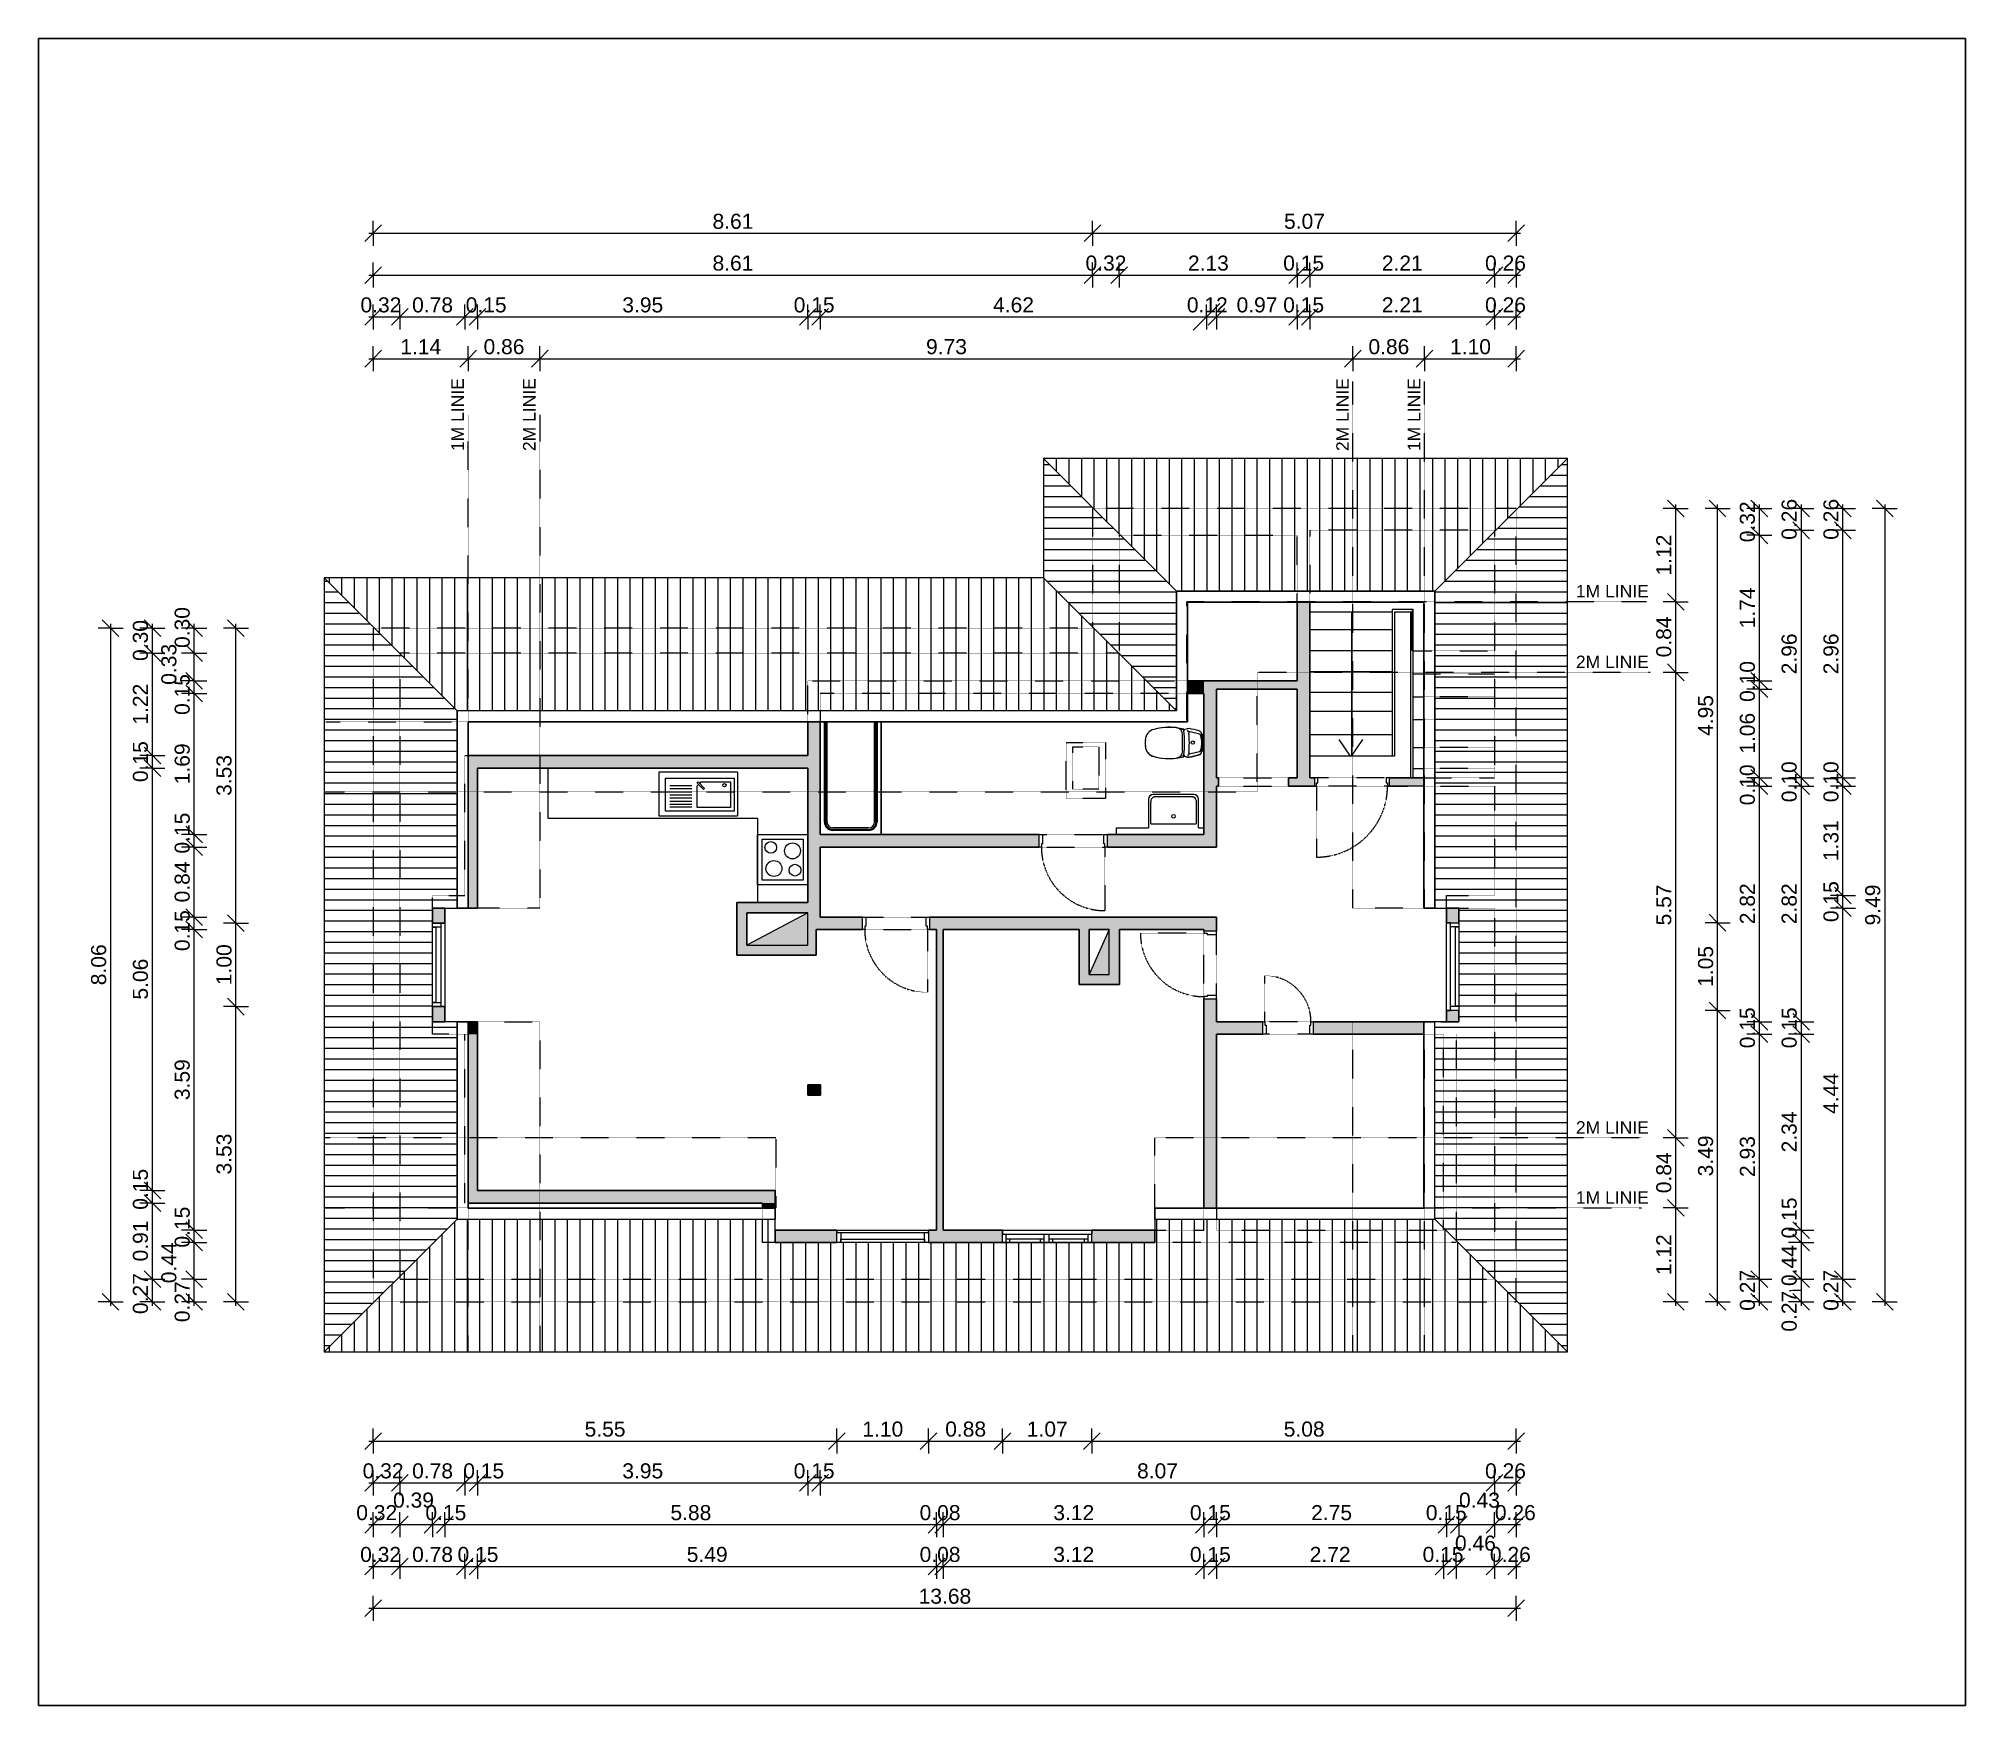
# Model space of a CAD drawing. Header units: metres. Extents: x -21 to 15208, y -63 to 7094.
# Drawn here: x 6878 to 9183, y 993 to 2988 of the extents above; entities that cross this region are included whole.
import ezdxf

# ---------------------------------------------------------------- set-up
doc = ezdxf.new("R2010")
doc.units = ezdxf.units.M
doc.header["$LTSCALE"] = 50
for name, pattern in [('Dash 1_5', [0.0012, 0.0006, -0.0006]), ('Dash dot', [0.005, 0.002, -0.0015, 0, -0.0015]), ('Overhead', [0.003969, 0.002381, -0.001587])]:
    doc.linetypes.add(name, pattern=pattern)
for name, color, linetype, lineweight in [('A-ANNO-DIMS', 250, 'Continuous', 5), ('A-DETL', 250, 'Continuous', 9), ('A-DETL-GENF', 250, 'Continuous', 13), ('A-DETL-THIN', 250, 'Continuous', 9), ('A-DOOR-FRAM', 250, 'Continuous', 9), ('A-FLOR-HRAL', 250, 'Continuous', 9), ('A-GLAZ', 250, 'Continuous', 9), ('A-ROOF', 250, 'Continuous', 9), ('I-WALL', 250, 'Continuous', 9), ('P-SANR-FIXT', 250, 'Continuous', 9), ('S-STRS', 250, 'Continuous', 9)]:
    doc.layers.add(name, color=color, linetype=linetype, lineweight=lineweight)
doc.layers.add('A-WALL-PATT', color=7, linetype='Continuous', lineweight=9, true_color=0x3c424d)
doc.layers.add('ADS_Beschriftung', color=6, linetype='Continuous')
doc.layers.add('ADS_Flächen', color=82, linetype='Continuous', plot=False)
doc.styles.add('Arial', font='arial.ttf')
pattern_1 = [(0, (0, -1801.845), (3e-15, 12.7), [])]

msp = doc.modelspace()

# ---------------------------------------------------------------- texts
at = {"layer": 'A-ANNO-DIMS', "lineweight": 9, "char_height": 18, "attachment_point": 1, "line_spacing_factor": 0.941778, "style": 'Arial'}
for s, insert, width in [('8.61', (7683.9893, 2778.0427), 58.314888), ('5.07', (8367.7729, 2778.0427), 58.314888), ('8.61', (7683.9893, 2728.0427), 58.314888), ('0.32', (8130.2729, 2728.0427), 58.314888), ('2.13', (8252.7729, 2728.0427), 58.314888), ('0.15', (8366.7729, 2728.0427), 58.314888), ('2.21', (8484.7729, 2728.0427), 58.314888), ('0.26', (8608.2729, 2728.0427), 58.314888), ('0.32', (7262.8184, 2678.0427), 58.314888), ('0.78', (7324.6186, 2678.0427), 58.314888), ('0.15', (7388.7048, 2678.0427), 58.314888), ('3.95', (7576.0787, 2678.0427), 58.314888), ('0.15', (7781.1257, 2678.0427), 58.314888), ('4.62', (8019.6551, 2678.0427), 58.314888), ('0.12', (8251.507, 2678.0427), 58.314888), ('0.97', (8310.9787, 2678.0427), 58.314888), ('0.15', (8366.7729, 2678.0427), 58.314888), ('2.21', (8484.7729, 2678.0427), 58.314888), ('0.26', (8608.2729, 2678.0427), 58.314888), ('0.86', (7410.0848, 2628.0427), 58.314888), ('9.73', (7939.4486, 2628.0427), 58.314888), ('0.86', (8468.7274, 2628.0427), 58.314888), ('1.10', (8566.3895, 2628.0427), 58.314888), ('1.14', (7310.4633, 2628.0427), 58.314888), ('5.55', (7530.9882, 1332.9621), 58.314888), ('1.10', (7863.2707, 1332.9621), 58.314888), ('0.88', (7962.4141, 1332.9621), 58.314888), ('1.07', (8060.0574, 1332.9621), 58.314888), ('5.08', (8367.4152, 1332.9621), 58.314888), ('0.32', (7265.4039, 1282.9621), 58.314888), ('0.78', (7324.6186, 1282.9621), 58.314888), ('0.15', (7385.7764, 1282.9621), 58.314888), ('3.95', (7576.0787, 1282.9621), 58.314888), ('0.15', (7781.1257, 1282.9621), 58.314888), ('8.07', (8191.9493, 1282.9621), 58.314888), ('0.26', (8608.2729, 1282.9621), 58.314888), ('0.39', (7301.7903, 1247.9452), 58.314888), ('0.43', (8577.1053, 1247.9452), 58.314888), ('0.32', (7257.7859, 1232.9621), 58.314888), ('0.15', (7340.4893, 1232.9621), 58.314888), ('5.88', (7633.6512, 1232.9621), 58.314888), ('0.08', (7931.7707, 1232.9621), 58.314888), ('3.12', (8091.7276, 1232.9621), 58.314888), ('0.15', (8255.1845, 1232.9621), 58.314888), ('2.75', (8400.2276, 1232.9621), 58.314888), ('0.15', (8537.4159, 1232.9621), 58.314888), ('0.26', (8620.0221, 1232.9621), 58.314888), ('0.32', (7262.4339, 1182.9621), 58.314888), ('0.78', (7324.6186, 1182.9621), 58.314888), ('0.15', (7378.9552, 1182.9621), 58.314888), ('5.49', (7653.1512, 1182.9621), 58.314888), ('0.08', (7931.7707, 1182.9621), 58.314888), ('3.12', (8091.7276, 1182.9621), 58.314888), ('0.15', (8255.1845, 1182.9621), 58.314888), ('2.72', (8398.4579, 1182.9621), 58.314888), ('0.15', (8533.5474, 1182.9621), 58.314888), ('0.46', (8572.2521, 1196.5007), 58.314888), ('0.26', (8614.0891, 1182.9621), 58.314888), ('13.68', (7930.5672, 1132.9621), 74.92785)]:
    msp.add_mtext(s, dxfattribs=dict(at, insert=insert, width=width))
at = {"layer": 'A-ANNO-DIMS', "lineweight": 9, "char_height": 18, "width": 58.314888, "attachment_point": 1, "rotation": 90, "line_spacing_factor": 0.941778, "style": 'Arial'}
for s, insert in [('0.32', (8913.0851, 2385.0074)), ('0.26', (8963.0851, 2388.0074)), ('0.26', (9013.0851, 2388.0074)), ('1.12', (8813.0851, 2345.2574)), ('1.74', (8913.0851, 2281.9688)), ('0.30', (7040.4901, 2258.5223)), ('0.30', (6990.4901, 2243.0074)), ('0.84', (8813.0851, 2247.2947)), ('0.33', (7024.52, 2214.4901)), ('2.96', (8963.0851, 2226.9875)), ('2.96', (9013.0851, 2226.9875)), ('0.10', (8913.0851, 2193.9989)), ('1.22', (6990.4901, 2166.7908)), ('0.15', (7040.4901, 2178.3896)), ('4.95', (8863.0851, 2153.2835)), ('1.06', (8913.0851, 2131.9489)), ('0.15', (6990.4901, 2098.0743)), ('1.69', (7040.4901, 2095.4246)), ('3.53', (7090.4901, 2081.5408)), ('0.10', (8963.0851, 2073.9677)), ('0.10', (9013.0851, 2073.9677)), ('0.10', (8913.0851, 2070.2748)), ('0.15', (7040.4901, 2012.5355)), ('1.31', (9013.0851, 2003.5063)), ('0.84', (7040.4901, 1954.0954)), ('5.57', (8813.0851, 1926.5507)), ('2.82', (8913.0851, 1928.021)), ('2.82', (8963.0851, 1928.021)), ('0.15', (9013.0851, 1930.5449)), ('9.49', (9063.0851, 1926.5074)), ('0.15', (7040.4901, 1895.868)), ('8.06', (6940.4901, 1855.0074)), ('1.00', (7090.4901, 1855.0743)), ('1.05', (8863.0851, 1853.0596)), ('5.06', (6990.4901, 1837.8243)), ('0.15', (8913.0851, 1779.5743)), ('0.15', (8963.0851, 1779.5743)), ('3.59', (7040.4901, 1717.5319)), ('4.44', (9013.0851, 1701.0261)), ('2.34', (8963.0851, 1654.9387)), ('3.53', (7090.4901, 1628.5408)), ('3.49', (8863.0851, 1626.2835)), ('2.93', (8913.0851, 1625.5408)), ('0.84', (8813.0851, 1606.1484)), ('0.15', (6990.4901, 1586.3501)), ('0.15', (8963.0851, 1552.1047)), ('0.91', (6990.4901, 1524.5408)), ('0.15', (7040.4901, 1541.0964)), ('0.44', (7024.52, 1498.4512)), ('1.12', (8813.0851, 1508.1424)), ('0.44', (8963.0851, 1495.0905)), ('0.27', (6990.4901, 1461.5332)), ('0.27', (7040.4901, 1451.8707)), ('0.27', (8913.0851, 1465.5074)), ('0.27', (9013.0851, 1465.5074)), ('0.27', (8963.0851, 1440.4815))]:
    msp.add_mtext(s, dxfattribs=dict(at, insert=insert))
at = {"layer": 'ADS_Beschriftung', "ltscale": 0.1, "char_height": 15, "width": 117.167561, "attachment_point": 1, "style": 'Arial'}
for s, insert, rotation in [('1M LINIE', (7371.5189, 2494.0751), 89.9968625), ('2M LINIE', (7457.2465, 2494.0751), 89.9968625), ('2M LINIE', (8430.2465, 2494.0751), 89.9968625), ('1M LINIE', (8515.8039, 2494.0751), 89.9968625), ('1M LINIE', (8716.9396, 2333.9322), 359.9968625), ('2M LINIE', (8716.9396, 2249.3798), 359.9968625), ('2M LINIE', (8716.9396, 1692.3173), 359.9968625), ('1M LINIE', (8716.9396, 1608.5752), 359.9968625)]:
    msp.add_mtext(s, dxfattribs=dict(at, insert=insert, rotation=rotation))

# ---------------------------------------------------------------- blocks, each defined once
blk = doc.blocks.new('025_E-Window Two Panel - 1100 3-8105831-04 2_ Obergeschoss')
at = {"layer": 'A-GLAZ'}
for p, q in [((-53.5, 2.5), (53.5, 2.5)), ((-53.5, -7.5), (-53.5, 2.5)), ((-53.5, 2.5), (53.5, 2.5)), ((-49, -7.5), (-49, 2.5)), ((-3.5, -7.5), (-3.5, 2.5)), ((2.5, -7.5), (2.5, 2.5)), ((49, -7.5), (49, 2.5)), ((53.5, -7.5), (53.5, 2.5)), ((53.5, -7.5), (-53.5, -7.5)), ((-53.5, -7.5), (53.5, -7.5)), ((-49, -3), (-3.5, -3)), ((-44.5, -7.5), (-44.5, -3)), ((-44.5, -3), (-8, -3)), ((-44.5, -7.5), (-8, -7.5)), ((-8, -7.5), (-8, -3)), ((2.5, -3), (49, -3)), ((6, -7.5), (43.5, -7.5)), ((7, -7.5), (7, -3)), ((7, -3), (44.5, -3)), ((44.5, -7.5), (44.5, -3))]:
    blk.add_line(p, q, dxfattribs=at)
blk = doc.blocks.new('A_Fixed - 1050-8106264-04 2_ Obergeschoss')
at = {"layer": 'A-GLAZ', "lineweight": 13}
for p, q in [((-52.8, 2.5), (-47.8, 2.5)), ((-52.8, -7.5), (-52.8, 2.5)), ((-47.8, 2.5), (-47.8, -7.5)), ((-47.8, 2.5), (47.2, 2.5)), ((47.2, 2.5), (52.2, 2.5)), ((47.2, -7.5), (47.2, 2.5)), ((52.2, 2.5), (52.2, -7.5)), ((-47.8, -7.5), (-52.8, -7.5)), ((-47.8, -3.5), (47.2, -3.5)), ((-47.8, -7.5), (-47.8, -3.5)), ((47.2, -7.5), (-47.8, -7.5)), ((47.2, -3.5), (47.2, -7.5)), ((52.2, -7.5), (47.2, -7.5))]:
    blk.add_line(p, q, dxfattribs=at)
blk = doc.blocks.new('A-Toilet-Floor Ifo - A-Toilet-Floor Ifo-6430603-04 2_ Obergeschoss')
at = {"layer": 'P-SANR-FIXT'}
for p, q in [((-13.4, -21.5), (-15.5, -22.8)), ((-10.8, -5), (10.2, -5)), ((-0.1, -5), (-0.3, -5)), ((13, -21.3), (15.1, -22.6)), ((13, -21.3), (15.1, -22.6)), ((-17, -23.3), (-16.1, -26)), ((-17, -23.3), (-16.1, -26)), ((-15.7, -26.6), (-16.6, -31.9)), ((9.3, -28.5), (-9.8, -28.6)), ((15.3, -26.5), (16.2, -31.7)), ((15.6, -25.8), (16.6, -23.1)), ((15.7, -26.2), (16.8, -23.2))]:
    blk.add_line(p, q, dxfattribs=at)
blk.add_circle((-0.4, -16.5), 2, dxfattribs=at)
for centre, radius, start, end in [((-12.5, -21.8), 4.72, 167.4119, 197.4582), ((-12.5, -21.8), 4.72, 167.4119, 197.4582), ((70.3, -33.6), 88.4, 163.7578, 171.6673), ((70.3, -33.6), 88.4, 163.7578, 171.6673), ((-11, -9.7), 3.62, 100.8651, 168.0131), ((-11, -9.7), 3.62, 100.8651, 168.0131), ((-12.2, -20.2), 1.06, 171.1494, 292.0965), ((82.1, -34.9), 96.5, 164.7668, 171.1494), ((0.2, -132), 111.5, 84.2628, 96.2528), ((0, -66.7), 61.7, 90.2681, 100.8651), ((0, -66.7), 61.7, 90.2681, 100.8651), ((-7.7, -9.9), 3.35, 104.4695, 172.6371), ((-0.2, -39.1), 33.5, 76.0583, 104.4695), ((0, -66.7), 61.7, 79.549, 90.2681), ((0, -66.7), 61.7, 79.6626, 90.2681), ((7.1, -9.9), 3.35, 7.8906, 76.0583), ((-82.4, -35.6), 96.5, 9.3783, 15.7609), ((10.4, -9.6), 3.62, 12.5146, 79.6626), ((10.7, -9.6), 3.62, 12.2507, 82.4295), ((11.7, -20.1), 1.06, 248.4312, 9.3783), ((-70.7, -34.3), 88.4, 8.8604, 16.7699), ((-70.5, -34), 88.4, 8.5966, 16.5061), ((12, -21.7), 4.72, 343.0695, 13.1158), ((12.3, -21.8), 4.72, 342.8057, 12.8519), ((51.6, -44.2), 70.4, 173.5784, 195.4372), ((51.7, -44.4), 70.4, 165.874, 195.1734), ((-9.7, -37.3), 8.75, 90.2639, 173.5784), ((0, -162), 135.8, 96.299, 97.0173), ((-14.7, -25.7), 1.39, 192.5664, 261.9924), ((-14.7, -25.7), 1.39, 192.5664, 276.325), ((0.4, -162), 135.8, 84.2027, 96.325), ((9.4, -37.2), 8.75, 6.9493, 90.2639), ((14.3, -25.5), 1.39, 264.2027, 347.9613), ((14.5, -25.6), 1.39, 263.9388, 334.1569), ((0, -162), 135.8, 82.9827, 83.9388), ((-51.8, -44.7), 70.4, 345.0905, 6.9493), ((-51.7, -44.4), 70.4, 344.8266, 14.126), ((-3.2, -59.7), 13.5, 193.7897, 266.8248), ((-3.2, -59.7), 13.5, 194.0536, 267.0887), ((3.1, -59.6), 13.5, 273.439, 346.4741), ((3.2, -59.7), 13.5, 273.1752, 346.2103), ((0, -2.8), 70.4, 266.8248, 273.1752), ((-0.3, -2.8), 70.4, 267.0887, 273.439)]:
    blk.add_arc(centre, radius, start, end, dxfattribs=at)
blk = doc.blocks.new('shower trey - 1700x750-8107321-04 2_ Obergeschoss')
at = {"layer": 'P-SANR-FIXT'}
for p, q in [((-77.1, 80.5), (57.9, 80.5)), ((57.9, 80.5), (-77.1, 80.5)), ((-77.1, 75.5), (-20.2, 75.5)), ((-77.1, 75.5), (-21, 75.5)), ((-21, 74.3), (-77.1, 74.3)), ((-22.8, 72.5), (-77.1, 72.5)), ((-77.1, 72.5), (-21, 72.5)), ((42.8, 72.5), (-22.8, 72.5)), ((-21, 75.5), (42.8, 75.5)), ((42.8, 74.3), (-21, 74.3)), ((-21, 72.5), (42.8, 72.5)), ((-20.2, 75.5), (42.8, 75.5)), ((49.9, 22.7), (49.9, 65.3)), ((49.9, 65.3), (49.9, 22.7)), ((51.7, 22.7), (51.7, 65.3)), ((52.9, 65.3), (52.9, 22.7)), ((52.9, 65.3), (52.9, 22.7)), ((-77.1, 15.5), (-27.4, 15.5)), ((-24, 15.5), (-77.1, 15.5)), ((-77.1, 13.7), (-24, 13.7)), ((-17.6, 12.5), (-77.1, 12.5)), ((-24, 12.5), (-77.1, 12.5)), ((-27.4, 15.5), (42.8, 15.5)), ((42.8, 15.5), (-24, 15.5)), ((-24, 13.7), (42.8, 13.7)), ((42.8, 12.5), (-24, 12.5)), ((42.8, 12.5), (-17.6, 12.5))]:
    blk.add_line(p, q, dxfattribs=at)
for centre, radius, start, end in [((42.8, 65.3), 10.2, 0, 90), ((42.8, 65.3), 10.2, 0, 90), ((42.8, 65.3), 8.91, 360, 90), ((42.8, 65.3), 7.12, 360, 90), ((42.8, 65.3), 7.12, 0, 90), ((42.8, 22.7), 10.2, 270, 0), ((42.8, 22.7), 7.12, 270, 360), ((42.8, 22.7), 8.91, 270, 360), ((42.8, 22.7), 7.12, 270, 0), ((42.8, 22.7), 10.2, 270, 0)]:
    blk.add_arc(centre, radius, start, end, dxfattribs=at)
blk = doc.blocks.new('A-Wash-basin - 400x600-6097433-04 2_ Obergeschoss')
at = {"layer": 'P-SANR-FIXT'}
for p, q in [((-30, 0), (-30, -34.2)), ((30, -34.2), (30, 0)), ((27, -5), (-27, -5)), ((-27, -32.7), (-27, -5)), ((27, -5), (27, -30.3)), ((-24.2, -40), (24.2, -40)), ((-22.7, -37), (22.7, -37)), ((27, -32.7), (27, -30.3))]:
    blk.add_line(p, q, dxfattribs=at)
blk.add_circle((0, -14), 2.15, dxfattribs=at)
for centre, radius, start, end in [((-24.2, -34.2), 5.78, 180, 270), ((-22.7, -32.7), 4.28, 180, 270), ((22.7, -32.7), 4.28, 270, 0), ((24.2, -34.2), 5.78, 270, 360)]:
    blk.add_arc(centre, radius, start, end, dxfattribs=at)
blk = doc.blocks.new('A_Fixed - 1100-8108157-04 2_ Obergeschoss')
at = {"layer": 'A-GLAZ', "lineweight": 13}
for p, q in [((-52.8, 4.5), (-47.8, 4.5)), ((-52.8, -7.5), (-52.8, 4.5)), ((-47.8, 4.5), (-47.8, -7.5)), ((-47.8, 4.5), (52.2, 4.5)), ((52.2, 4.5), (57.2, 4.5)), ((52.2, -7.5), (52.2, 4.5)), ((57.2, 4.5), (57.2, -7.5)), ((-47.8, -7.5), (-52.8, -7.5)), ((-47.8, -3.5), (52.2, -3.5)), ((-47.8, -7.5), (-47.8, -3.5)), ((52.2, -7.5), (-47.8, -7.5)), ((52.2, -3.5), (52.2, -7.5)), ((57.2, -7.5), (52.2, -7.5))]:
    blk.add_line(p, q, dxfattribs=at)
blk = doc.blocks.new('A_Fixed - 1000-8108511-04 2_ Obergeschoss')
at = {"layer": 'A-GLAZ', "lineweight": 13}
for p, q in [((-52.8, 2.5), (-47.8, 2.5)), ((-52.8, -7.5), (-52.8, 2.5)), ((-47.8, 2.5), (-47.8, -7.5)), ((-47.8, 2.5), (42.2, 2.5)), ((42.2, 2.5), (47.2, 2.5)), ((42.2, -7.5), (42.2, 2.5)), ((47.2, 2.5), (47.2, -7.5)), ((-47.8, -7.5), (-52.8, -7.5)), ((-47.8, -3.5), (42.2, -3.5)), ((-47.8, -7.5), (-47.8, -3.5)), ((42.2, -7.5), (-47.8, -7.5)), ((42.2, -3.5), (42.2, -7.5)), ((47.2, -7.5), (42.2, -7.5))]:
    blk.add_line(p, q, dxfattribs=at)
blk = doc.blocks.new('Railing - Railing-8114372-04 2_ Obergeschoss')
at = {"layer": 'A-FLOR-HRAL'}
for p, q in [((896.3, 2534.1), (896.3, 2358.8)), ((921.7, 2534.1), (896.3, 2534.1)), ((899.3, 2531.1), (899.3, 2358.8)), ((918.7, 2531.1), (899.3, 2531.1)), ((918.7, 2484.9), (918.7, 2531.1)), ((918.7, 2484.9), (918.7, 2531.1)), ((921.7, 2484.9), (921.7, 2534.1)), ((921.7, 2484.9), (921.7, 2534.1)), ((918.7, 2333), (918.7, 2484.9)), ((921.7, 2333), (921.7, 2484.9)), ((899.3, 2358.8), (896.3, 2358.8))]:
    blk.add_line(p, q, dxfattribs=at)
blk = doc.blocks.new('A-wallopening - 910x2100-8106389-04 2_ Obergeschoss')
at = {"layer": 'A-DETL', "linetype": 'Dash 1_5'}
for p, q in [((-35.3, 5), (48.7, 5)), ((-35.3, -5), (48.7, -5))]:
    blk.add_line(p, q, dxfattribs=at)

# ---------------------------------------------------------------- hatches: boundary and pattern name
at = {"layer": 'A-DETL-GENF'}
for points in [[(7797.9235, 1902.8154), (7797.9235, 1941.8154), (7725.0144, 1902.8154), (7726.4203, 1902.8154)], [(8134.6209, 1867.8943), (8158.7244, 1867.8943), (8158.7244, 1921.5585), (8144.689, 1890.3099)]]:
    msp.add_hatch(color=256, dxfattribs=at).paths.add_polyline_path(points)
at = {"layer": 'A-DETL-THIN'}
h = msp.add_hatch(dxfattribs=at)
h.set_pattern_fill('ANSI31', color=256, scale=4, angle=315, style=0)
h.set_pattern_definition(pattern_1)
h.paths.add_polyline_path([(8239.0322, 2183.3439), (8239.0322, 2326.3439), (8080.0708, 2485.3052), (8080.0708, 2342.3052)])
h = msp.add_hatch(dxfattribs=at)
h.set_pattern_fill('FP_6', color=256, style=0, pattern_type=2)
h.set_pattern_definition([(90, (7600.663, 1308.157), (-15, 9e-16), [])])
h.paths.add_polyline_path([(8548.1095, 2326.3439), (8707.0708, 2485.3052), (8080.0708, 2485.3052), (8239.0322, 2326.3439), (8344.425, 2326.3439)])
h = msp.add_hatch(dxfattribs=at)
h.set_pattern_fill('ANSI31', color=256, scale=4, angle=315, style=0)
h.set_pattern_definition(pattern_1)
h.paths.add_polyline_path([(8707.0708, 1416.3052), (8707.0708, 2485.3052), (8548.1095, 2326.3439), (8548.1095, 1947.3427), (8577.0686, 1947.3427), (8577.0686, 1811.3721), (8548.1095, 1811.3721), (8548.1095, 1575.2666), (8653.4273, 1469.9487)])
h = msp.add_hatch(dxfattribs=at)
h.set_pattern_fill('FP_1', color=256, style=0, pattern_type=2)
h.set_pattern_definition([(90, (7600.663, 1224.241), (-15, 9e-16), [])])
h.paths.add_polyline_path([(8239.0322, 2183.3439), (8080.0708, 2342.3052), (7219.5035, 2342.3052), (7378.4649, 2183.3439), (8080.0708, 2183.3439)])
h = msp.add_hatch(dxfattribs=at)
h.set_pattern_fill('ANSI31', color=256, scale=4, angle=315, style=0)
h.set_pattern_definition(pattern_1)
h.paths.add_polyline_path([(7219.5035, 1416.3052), (7378.4649, 1575.2666), (7378.4649, 1811.3721), (7348.8295, 1811.3721), (7348.8295, 1947.3721), (7378.4649, 1947.3721), (7378.4649, 2183.3439), (7219.5035, 2342.3052), (7219.5035, 1811.3721)])
h = msp.add_hatch(dxfattribs=at)
h.set_pattern_fill('FP_4', color=256, style=0, pattern_type=2)
h.set_pattern_definition([(90, (7600.663, 791.577), (-15, 9e-16), [])])
h.paths.add_polyline_path([(8707.0708, 1416.3052), (8548.1095, 1575.2666), (8213.3553, 1575.2666), (8213.3553, 1547.1011), (7758.8553, 1547.1011), (7758.8553, 1575.2666), (7378.4649, 1575.2666), (7219.5035, 1416.3052), (8653.4273, 1416.3052)])
at = {"layer": 'A-WALL-PATT'}
for points in [[(8398.5708, 2103.2655), (8398.5708, 2313.2898), (8383.5708, 2313.2898), (8383.5708, 2103.2655)], [(8271.9824, 2204.228), (8271.9824, 2219.228), (8252.0862, 2219.228), (8252.0862, 2204.228)], [(8286.9824, 2020.228), (8286.9824, 2219.228), (8271.9824, 2219.228), (8271.9824, 2020.228)], [(8383.5708, 2209.228), (8383.5708, 2219.228), (8286.9824, 2219.228), (8286.9824, 2209.228), (8344.425, 2209.228)], [(7807.9235, 1929.0585), (7812.9235, 1929.0585), (7812.9235, 2170.2898), (7797.9235, 2170.2898), (7797.9235, 1929.0585)], [(7402.8295, 1947.3721), (7402.8295, 2129.8721), (7391.5189, 2129.8721), (7391.5189, 1947.3721)], [(7797.9235, 2114.8721), (7797.9235, 2129.8721), (7402.8295, 2129.8721), (7402.8295, 2114.8721), (7726.4203, 2114.8721)], [(7725.0144, 1902.8154), (7725.0144, 1953.8154), (7713.0144, 1953.8154), (7713.0144, 1902.8154)], [(7797.9235, 1941.8154), (7797.9235, 1953.8154), (7725.0144, 1953.8154), (7725.0144, 1941.8154), (7726.4203, 1941.8154)], [(7807.9235, 1890.8154), (7807.9235, 1929.0585), (7797.9235, 1929.0585), (7797.9235, 1890.8154)], [(7960.0686, 1562.1011), (7960.0686, 1921.5585), (7952.0686, 1921.5585), (7952.0686, 1562.1011)], [(8134.6209, 1867.8943), (8134.6209, 1921.5585), (8122.6209, 1921.5585), (8122.6209, 1867.8943)], [(8170.7244, 1855.8943), (8170.7244, 1921.5585), (8158.7244, 1921.5585), (8158.7244, 1855.8943)], [(7797.9235, 1890.8154), (7797.9235, 1902.8154), (7713.0144, 1902.8154), (7713.0144, 1890.8154), (7726.4203, 1890.8154)], [(8134.6209, 1855.8943), (8158.7244, 1855.8943), (8158.7244, 1867.8943), (8122.6209, 1867.8943), (8122.6209, 1855.8943)], [(7402.8295, 1796.3721), (7402.8295, 1811.3721), (7391.5189, 1811.3721), (7391.5189, 1796.3721)], [(7402.8295, 1594.3721), (7402.8295, 1796.3721), (7391.5189, 1796.3721), (7391.5189, 1594.3721)], [(7813.0686, 1723.6427), (7813.0686, 1735.6427), (7798.0686, 1735.6427), (7798.0686, 1723.6427)], [(7743.8553, 1594.3721), (7758.8553, 1594.3721), (7758.8553, 1609.3721), (7402.8295, 1609.3721), (7402.8295, 1594.3721), (7417.418, 1594.3721)], [(7758.8553, 1588.3207), (7758.8553, 1594.3721), (7743.8553, 1594.3721), (7743.8553, 1588.3207)]]:
    msp.add_hatch(color=256, dxfattribs=at).paths.add_polyline_path(points)
h = msp.add_hatch(color=256, dxfattribs=at)
h.paths.add_polyline_path([(8535.0554, 2093.2655), (8535.0554, 2103.2655), (8494.0708, 2103.2655), (8494.0708, 2093.2655), (8516.0851, 2093.2655)])
h.paths.add_polyline_path([(8404.0708, 2093.2655), (8404.0708, 2103.2655), (8373.2183, 2103.2655), (8373.2183, 2093.2655)])
h.paths.add_polyline_path([(8286.9824, 2093.2655), (8289.2183, 2093.2655), (8289.2183, 2103.2655), (8286.9824, 2103.2655)])
h = msp.add_hatch(color=256, dxfattribs=at)
h.paths.add_polyline_path([(8271.9824, 2020.228), (8271.9824, 2035.228), (8155.9824, 2035.228), (8155.9824, 2020.228), (8189.9238, 2020.228)])
h.paths.add_polyline_path([(8074.9824, 2020.228), (8074.9824, 2035.228), (7812.9235, 2035.228), (7812.9235, 2020.228), (8035.4227, 2020.228)])
h = msp.add_hatch(color=256, dxfattribs=at)
h.paths.add_polyline_path([(7348.8295, 1811.3721), (7363.8295, 1811.3721), (7363.8295, 1829.3721), (7348.8295, 1829.3721)])
h.paths.add_polyline_path([(7348.8295, 1929.3721), (7363.8295, 1929.3721), (7363.8295, 1947.3721), (7348.8295, 1947.3721)])
h = msp.add_hatch(color=256, dxfattribs=at)
h.paths.add_polyline_path([(8286.9824, 1921.5585), (8286.9824, 1936.5585), (7943.5686, 1936.5585), (7943.5686, 1921.5585), (8271.9824, 1921.5585)])
h.paths.add_polyline_path([(7863.5686, 1921.5585), (7863.5686, 1936.5585), (7812.9235, 1936.5585), (7812.9235, 1929.0585), (7807.9235, 1929.0585), (7807.9235, 1921.5585)])
h = msp.add_hatch(color=256, dxfattribs=at)
h.paths.add_polyline_path([(8577.0686, 1811.3721), (8577.0686, 1824.8574), (8562.0686, 1824.8574), (8562.0686, 1811.3721), (8567.0686, 1811.3721)])
h.paths.add_polyline_path([(8577.0686, 1929.8574), (8577.0686, 1947.3427), (8562.0686, 1947.3427), (8562.0686, 1929.8574), (8567.0686, 1929.8574)])
h = msp.add_hatch(color=256, dxfattribs=at)
h.paths.add_polyline_path([(8286.9824, 1588.3207), (8286.9824, 1838.8721), (8271.9824, 1838.8721), (8271.9824, 1588.3207)])
h.paths.add_polyline_path([(8275.9824, 1919.8721), (8286.9824, 1919.8721), (8286.9824, 1921.5585), (8271.9824, 1921.5585), (8271.9824, 1919.8721)])
h = msp.add_hatch(color=256, dxfattribs=at)
h.paths.add_polyline_path([(8535.0554, 1796.3721), (8535.0554, 1811.3721), (8402.4824, 1811.3721), (8402.4824, 1796.3721)])
h.paths.add_polyline_path([(8286.9824, 1796.3721), (8342.4824, 1796.3721), (8342.4824, 1811.3721), (8286.9824, 1811.3721), (8286.9824, 1807.3721)])
h = msp.add_hatch(color=256, dxfattribs=at)
h.paths.add_polyline_path([(8213.3553, 1547.1011), (8213.3553, 1562.1011), (8137.8553, 1562.1011), (8137.8553, 1547.1011)])
h.paths.add_polyline_path([(8030.8553, 1547.1011), (8030.8553, 1562.1011), (7942.5686, 1562.1011), (7942.5686, 1547.1011)])
h.paths.add_polyline_path([(7832.5686, 1547.1011), (7832.5686, 1562.1011), (7758.8553, 1562.1011), (7758.8553, 1547.1011)])

# ---------------------------------------------------------------- linework, layer by layer
at = {"layer": 'A-ANNO-DIMS', "lineweight": 9}
for p, q in [((7278.0035, 2754.6745), (7278.0035, 2769.6745)), ((8138.5708, 2754.6745), (8138.5708, 2769.6745)), ((8138.5708, 2754.6745), (8138.5708, 2769.6745)), ((8645.5708, 2754.6745), (8645.5708, 2769.6745)), ((7278.0035, 2754.6745), (7268.0035, 2744.6745)), ((7273.0035, 2754.6745), (8138.5708, 2754.6745)), ((7278.0035, 2754.6745), (7288.0035, 2764.6745)), ((7278.0035, 2754.6745), (7278.0035, 2739.6745)), ((8138.5708, 2754.6745), (8128.5708, 2744.6745)), ((8138.5708, 2754.6745), (8128.5708, 2744.6745)), ((8138.5708, 2754.6745), (8148.5708, 2764.6745)), ((8138.5708, 2754.6745), (8148.5708, 2764.6745)), ((8138.5708, 2754.6745), (8138.5708, 2739.6745)), ((8138.5708, 2754.6745), (8650.5708, 2754.6745)), ((8138.5708, 2754.6745), (8138.5708, 2739.6745)), ((8645.5708, 2754.6745), (8635.5708, 2744.6745)), ((8645.5708, 2754.6745), (8655.5708, 2764.6745)), ((8645.5708, 2754.6745), (8645.5708, 2739.6745)), ((7278.0035, 2704.6745), (7268.0035, 2694.6745)), ((7273.0035, 2704.6745), (8138.5708, 2704.6745)), ((7278.0035, 2704.6745), (7278.0035, 2719.6745)), ((7278.0035, 2704.6745), (7288.0035, 2714.6745)), ((7278.0035, 2704.6745), (7278.0035, 2689.6745)), ((8138.5708, 2704.6745), (8128.5708, 2694.6745)), ((8138.5708, 2704.6745), (8128.5708, 2694.6745)), ((8138.5708, 2704.6745), (8138.5708, 2719.6745)), ((8138.5708, 2704.6745), (8138.5708, 2719.6745)), ((8138.5708, 2704.6745), (8148.5708, 2714.6745)), ((8138.5708, 2704.6745), (8148.5708, 2714.6745)), ((8138.5708, 2704.6745), (8138.5708, 2689.6745)), ((8138.5708, 2704.6745), (8170.5708, 2704.6745)), ((8138.5708, 2704.6745), (8138.5708, 2689.6745)), ((8170.5708, 2704.6745), (8160.5708, 2694.6745)), ((8170.5708, 2704.6745), (8160.5708, 2694.6745)), ((8170.5708, 2704.6745), (8170.5708, 2719.6745)), ((8170.5708, 2704.6745), (8170.5708, 2719.6745)), ((8170.5708, 2704.6745), (8180.5708, 2714.6745)), ((8170.5708, 2704.6745), (8180.5708, 2714.6745)), ((8170.5708, 2704.6745), (8170.5708, 2689.6745)), ((8170.5708, 2704.6745), (8383.5708, 2704.6745)), ((8170.5708, 2704.6745), (8170.5708, 2689.6745)), ((8383.5708, 2704.6745), (8373.5708, 2694.6745)), ((8383.5708, 2704.6745), (8373.5708, 2694.6745)), ((8383.5708, 2704.6745), (8383.5708, 2719.6745)), ((8383.5708, 2704.6745), (8383.5708, 2719.6745)), ((8383.5708, 2704.6745), (8393.5708, 2714.6745)), ((8383.5708, 2704.6745), (8393.5708, 2714.6745)), ((8383.5708, 2704.6745), (8383.5708, 2689.6745)), ((8383.5708, 2704.6745), (8398.5708, 2704.6745)), ((8383.5708, 2704.6745), (8383.5708, 2689.6745)), ((8398.5708, 2704.6745), (8388.5708, 2694.6745)), ((8398.5708, 2704.6745), (8388.5708, 2694.6745)), ((8398.5708, 2704.6745), (8398.5708, 2719.6745)), ((8398.5708, 2704.6745), (8398.5708, 2719.6745)), ((8398.5708, 2704.6745), (8408.5708, 2714.6745)), ((8398.5708, 2704.6745), (8408.5708, 2714.6745)), ((8398.5708, 2704.6745), (8398.5708, 2689.6745)), ((8398.5708, 2704.6745), (8619.5708, 2704.6745)), ((8398.5708, 2704.6745), (8398.5708, 2689.6745)), ((8619.5708, 2704.6745), (8609.5708, 2694.6745)), ((8619.5708, 2704.6745), (8609.5708, 2694.6745)), ((8619.5708, 2704.6745), (8619.5708, 2719.6745)), ((8619.5708, 2704.6745), (8619.5708, 2719.6745)), ((8619.5708, 2704.6745), (8629.5708, 2714.6745)), ((8619.5708, 2704.6745), (8629.5708, 2714.6745)), ((8619.5708, 2704.6745), (8619.5708, 2689.6745)), ((8619.5708, 2704.6745), (8650.5708, 2704.6745)), ((8619.5708, 2704.6745), (8619.5708, 2689.6745)), ((8645.5708, 2704.6745), (8635.5708, 2694.6745)), ((8645.5708, 2704.6745), (8645.5708, 2719.6745)), ((8645.5708, 2704.6745), (8655.5708, 2714.6745)), ((8645.5708, 2704.6745), (8645.5708, 2689.6745)), ((7278.0035, 2654.6745), (7268.0035, 2644.6745)), ((7273.0035, 2654.6745), (7310.0035, 2654.6745)), ((7278.0035, 2654.6745), (7278.0035, 2669.6745)), ((7278.0035, 2654.6745), (7288.0035, 2664.6745)), ((7278.0035, 2654.6745), (7278.0035, 2639.6745)), ((7310.0035, 2654.6745), (7300.0035, 2644.6745)), ((7310.0035, 2654.6745), (7300.0035, 2644.6745)), ((7310.0035, 2654.6745), (7310.0035, 2669.6745)), ((7310.0035, 2654.6745), (7310.0035, 2669.6745)), ((7310.0035, 2654.6745), (7320.0035, 2664.6745)), ((7310.0035, 2654.6745), (7320.0035, 2664.6745)), ((7310.0035, 2654.6745), (7310.0035, 2639.6745)), ((7310.0035, 2654.6745), (7387.8295, 2654.6745)), ((7310.0035, 2654.6745), (7310.0035, 2639.6745)), ((7387.8295, 2654.6745), (7377.8295, 2644.6745)), ((7387.8295, 2654.6745), (7377.8295, 2644.6745)), ((7387.8295, 2654.6745), (7387.8295, 2669.6745)), ((7387.8295, 2654.6745), (7387.8295, 2669.6745)), ((7387.8295, 2654.6745), (7397.8295, 2664.6745)), ((7387.8295, 2654.6745), (7397.8295, 2664.6745)), ((7387.8295, 2654.6745), (7387.8295, 2639.6745)), ((7387.8295, 2654.6745), (7402.8295, 2654.6745)), ((7387.8295, 2654.6745), (7387.8295, 2639.6745)), ((7402.8295, 2654.6745), (7392.8295, 2644.6745)), ((7402.8295, 2654.6745), (7392.8295, 2644.6745)), ((7402.8295, 2654.6745), (7402.8295, 2669.6745)), ((7402.8295, 2654.6745), (7402.8295, 2669.6745)), ((7402.8295, 2654.6745), (7412.8295, 2664.6745)), ((7402.8295, 2654.6745), (7412.8295, 2664.6745)), ((7402.8295, 2654.6745), (7402.8295, 2639.6745)), ((7402.8295, 2654.6745), (7797.9235, 2654.6745)), ((7402.8295, 2654.6745), (7402.8295, 2639.6745)), ((7797.9235, 2654.6745), (7787.9235, 2644.6745)), ((7797.9235, 2654.6745), (7787.9235, 2644.6745)), ((7797.9235, 2654.6745), (7797.9235, 2669.6745)), ((7797.9235, 2654.6745), (7797.9235, 2669.6745)), ((7797.9235, 2654.6745), (7807.9235, 2664.6745)), ((7797.9235, 2654.6745), (7807.9235, 2664.6745)), ((7797.9235, 2654.6745), (7797.9235, 2639.6745)), ((7797.9235, 2654.6745), (7812.9235, 2654.6745)), ((7797.9235, 2654.6745), (7797.9235, 2639.6745)), ((7812.9235, 2654.6745), (7802.9235, 2644.6745)), ((7812.9235, 2654.6745), (7802.9235, 2644.6745)), ((7812.9235, 2654.6745), (7812.9235, 2669.6745)), ((7812.9235, 2654.6745), (7812.9235, 2669.6745)), ((7812.9235, 2654.6745), (7822.9235, 2664.6745)), ((7812.9235, 2654.6745), (7822.9235, 2664.6745)), ((7812.9235, 2654.6745), (7812.9235, 2639.6745)), ((7812.9235, 2654.6745), (8274.9824, 2654.6745)), ((7812.9235, 2654.6745), (7812.9235, 2639.6745)), ((8274.9824, 2654.6745), (8259.1074, 2638.7995)), ((8274.9824, 2654.6745), (8259.1074, 2638.7995)), ((8274.9824, 2654.6745), (8290.8574, 2670.5495)), ((8274.9824, 2654.6745), (8290.8574, 2670.5495)), ((8274.9824, 2654.6745), (8274.9824, 2669.6745)), ((8274.9824, 2654.6745), (8274.9824, 2669.6745)), ((8274.9824, 2654.6745), (8274.9824, 2639.6745)), ((8274.9824, 2654.6745), (8286.9824, 2654.6745)), ((8274.9824, 2654.6745), (8274.9824, 2639.6745)), ((8286.9824, 2654.6745), (8276.9824, 2644.6745)), ((8286.9824, 2654.6745), (8276.9824, 2644.6745)), ((8286.9824, 2654.6745), (8286.9824, 2669.6745)), ((8286.9824, 2654.6745), (8286.9824, 2669.6745)), ((8286.9824, 2654.6745), (8296.9824, 2664.6745)), ((8286.9824, 2654.6745), (8296.9824, 2664.6745)), ((8286.9824, 2654.6745), (8286.9824, 2639.6745)), ((8286.9824, 2654.6745), (8383.5708, 2654.6745)), ((8286.9824, 2654.6745), (8286.9824, 2639.6745)), ((8383.5708, 2654.6745), (8373.5708, 2644.6745)), ((8383.5708, 2654.6745), (8373.5708, 2644.6745)), ((8383.5708, 2654.6745), (8383.5708, 2669.6745)), ((8383.5708, 2654.6745), (8383.5708, 2669.6745)), ((8383.5708, 2654.6745), (8393.5708, 2664.6745)), ((8383.5708, 2654.6745), (8393.5708, 2664.6745)), ((8383.5708, 2654.6745), (8383.5708, 2639.6745)), ((8383.5708, 2654.6745), (8398.5708, 2654.6745)), ((8383.5708, 2654.6745), (8383.5708, 2639.6745)), ((8398.5708, 2654.6745), (8388.5708, 2644.6745)), ((8398.5708, 2654.6745), (8388.5708, 2644.6745)), ((8398.5708, 2654.6745), (8398.5708, 2669.6745)), ((8398.5708, 2654.6745), (8398.5708, 2669.6745)), ((8398.5708, 2654.6745), (8408.5708, 2664.6745)), ((8398.5708, 2654.6745), (8408.5708, 2664.6745)), ((8398.5708, 2654.6745), (8398.5708, 2639.6745)), ((8398.5708, 2654.6745), (8619.5708, 2654.6745)), ((8398.5708, 2654.6745), (8398.5708, 2639.6745)), ((8619.5708, 2654.6745), (8609.5708, 2644.6745)), ((8619.5708, 2654.6745), (8609.5708, 2644.6745)), ((8619.5708, 2654.6745), (8619.5708, 2669.6745)), ((8619.5708, 2654.6745), (8619.5708, 2669.6745)), ((8619.5708, 2654.6745), (8629.5708, 2664.6745)), ((8619.5708, 2654.6745), (8629.5708, 2664.6745)), ((8619.5708, 2654.6745), (8619.5708, 2639.6745)), ((8619.5708, 2654.6745), (8650.5708, 2654.6745)), ((8619.5708, 2654.6745), (8619.5708, 2639.6745)), ((8645.5708, 2654.6745), (8635.5708, 2644.6745)), ((8645.5708, 2654.6745), (8645.5708, 2669.6745)), ((8645.5708, 2654.6745), (8655.5708, 2664.6745)), ((8645.5708, 2654.6745), (8645.5708, 2639.6745)), ((7278.0035, 2604.6745), (7278.0035, 2619.6745)), ((7278.0035, 2604.6745), (7288.0035, 2614.6745)), ((7391.5189, 2604.6745), (7391.5189, 2619.6745)), ((7391.5189, 2604.6745), (7391.5189, 2619.6745)), ((7391.5189, 2604.6745), (7401.5189, 2614.6745)), ((7391.5189, 2604.6745), (7401.5189, 2614.6745)), ((7477.2465, 2604.6745), (7477.2465, 2619.6745)), ((7477.2465, 2604.6745), (7477.2465, 2619.6745)), ((7477.2465, 2604.6745), (7487.2465, 2614.6745)), ((7477.2465, 2604.6745), (7487.2465, 2614.6745)), ((8450.2465, 2604.6745), (8450.2465, 2619.6745)), ((8450.2465, 2604.6745), (8450.2465, 2619.6745)), ((8450.2465, 2604.6745), (8460.2465, 2614.6745)), ((8450.2465, 2604.6745), (8460.2465, 2614.6745)), ((8535.8039, 2604.6745), (8535.8039, 2619.6745)), ((8535.8039, 2604.6745), (8535.8039, 2619.6745)), ((8535.8039, 2604.6745), (8545.8039, 2614.6745)), ((8535.8039, 2604.6745), (8545.8039, 2614.6745)), ((8645.5708, 2604.6745), (8645.5708, 2619.6745)), ((8645.5708, 2604.6745), (8655.5708, 2614.6745)), ((7278.0035, 2604.6745), (7268.0035, 2594.6745)), ((7273.0035, 2604.6745), (7391.5189, 2604.6745)), ((7278.0035, 2604.6745), (7278.0035, 2589.6745)), ((7391.5189, 2604.6745), (7381.5189, 2594.6745)), ((7391.5189, 2604.6745), (7381.5189, 2594.6745)), ((7391.5189, 2604.6745), (7391.5189, 2589.6745)), ((7391.5189, 2604.6745), (7477.2465, 2604.6745)), ((7391.5189, 2604.6745), (7391.5189, 2589.6745)), ((7477.2465, 2604.6745), (7467.2465, 2594.6745)), ((7477.2465, 2604.6745), (7467.2465, 2594.6745)), ((7477.2465, 2604.6745), (7477.2465, 2589.6745)), ((7477.2465, 2604.6745), (8450.2465, 2604.6745)), ((7477.2465, 2604.6745), (7477.2465, 2589.6745)), ((8450.2465, 2604.6745), (8440.2465, 2594.6745)), ((8450.2465, 2604.6745), (8440.2465, 2594.6745)), ((8450.2465, 2604.6745), (8450.2465, 2589.6745)), ((8450.2465, 2604.6745), (8535.8039, 2604.6745)), ((8450.2465, 2604.6745), (8450.2465, 2589.6745)), ((8535.8039, 2604.6745), (8525.8039, 2594.6745)), ((8535.8039, 2604.6745), (8525.8039, 2594.6745)), ((8535.8039, 2604.6745), (8535.8039, 2589.6745)), ((8535.8039, 2604.6745), (8650.5708, 2604.6745)), ((8535.8039, 2604.6745), (8535.8039, 2589.6745)), ((8645.5708, 2604.6745), (8635.5708, 2594.6745)), ((8645.5708, 2604.6745), (8645.5708, 2589.6745)), ((8836.4533, 2425.3052), (8821.4533, 2425.3052)), ((8836.4533, 2425.3052), (8826.4533, 2435.3052)), ((8836.4533, 2313.8052), (8836.4533, 2430.3052)), ((8836.4533, 2425.3052), (8846.4533, 2415.3052)), ((8836.4533, 2425.3052), (8851.4533, 2425.3052)), ((8886.4533, 2425.3052), (8871.4533, 2425.3052)), ((8886.4533, 2425.3052), (8876.4533, 2435.3052)), ((8886.4533, 1929.8574), (8886.4533, 2430.3052)), ((8886.4533, 2425.3052), (8896.4533, 2415.3052)), ((8886.4533, 2425.3052), (8901.4533, 2425.3052)), ((8936.4533, 2425.3052), (8921.4533, 2425.3052)), ((8936.4533, 2425.3052), (8926.4533, 2435.3052)), ((8936.4533, 2393.3052), (8936.4533, 2430.3052)), ((8936.4533, 2425.3052), (8946.4533, 2415.3052)), ((8936.4533, 2425.3052), (8951.4533, 2425.3052)), ((8986.4533, 2425.3052), (8971.4533, 2425.3052)), ((8986.4533, 2425.3052), (8976.4533, 2435.3052)), ((8986.4533, 2430.3052), (8986.4533, 2399.3052)), ((8986.4533, 2425.3052), (8996.4533, 2415.3052)), ((8986.4533, 2425.3052), (9001.4533, 2425.3052)), ((9036.4533, 2425.3052), (9021.4533, 2425.3052)), ((9036.4533, 2425.3052), (9026.4533, 2435.3052)), ((9036.4533, 2399.3052), (9036.4533, 2430.3052)), ((9036.4533, 2425.3052), (9046.4533, 2415.3052)), ((9036.4533, 2425.3052), (9051.4533, 2425.3052)), ((9086.4533, 2425.3052), (9071.4533, 2425.3052)), ((9086.4533, 2425.3052), (9076.4533, 2435.3052)), ((9086.4533, 2430.3052), (9086.4533, 1471.3052)), ((9086.4533, 2425.3052), (9096.4533, 2415.3052)), ((9086.4533, 2425.3052), (9101.4533, 2425.3052)), ((8936.4533, 2393.3052), (8926.4533, 2403.3052)), ((8936.4533, 2393.3052), (8926.4533, 2403.3052)), ((8986.4533, 2399.3052), (8971.4533, 2399.3052)), ((8986.4533, 2399.3052), (8971.4533, 2399.3052)), ((8986.4533, 2399.3052), (8976.4533, 2409.3052)), ((8986.4533, 2399.3052), (8976.4533, 2409.3052)), ((8986.4533, 2399.3052), (8996.4533, 2389.3052)), ((8986.4533, 2399.3052), (9001.4533, 2399.3052)), ((8986.4533, 2399.3052), (8986.4533, 2103.2655)), ((8986.4533, 2399.3052), (8996.4533, 2389.3052)), ((8986.4533, 2399.3052), (9001.4533, 2399.3052)), ((9036.4533, 2399.3052), (9021.4533, 2399.3052)), ((9036.4533, 2399.3052), (9021.4533, 2399.3052)), ((9036.4533, 2399.3052), (9026.4533, 2409.3052)), ((9036.4533, 2399.3052), (9026.4533, 2409.3052)), ((9036.4533, 2103.2655), (9036.4533, 2399.3052)), ((9036.4533, 2399.3052), (9046.4533, 2389.3052)), ((9036.4533, 2399.3052), (9051.4533, 2399.3052)), ((9036.4533, 2399.3052), (9046.4533, 2389.3052)), ((9036.4533, 2399.3052), (9051.4533, 2399.3052)), ((8936.4533, 2393.3052), (8921.4533, 2393.3052)), ((8936.4533, 2393.3052), (8921.4533, 2393.3052)), ((8936.4533, 2219.228), (8936.4533, 2393.3052)), ((8936.4533, 2393.3052), (8946.4533, 2383.3052)), ((8936.4533, 2393.3052), (8951.4533, 2393.3052)), ((8936.4533, 2393.3052), (8946.4533, 2383.3052)), ((8936.4533, 2393.3052), (8951.4533, 2393.3052)), ((8836.4533, 2313.8052), (8821.4533, 2313.8052)), ((8836.4533, 2313.8052), (8821.4533, 2313.8052)), ((8836.4533, 2313.8052), (8826.4533, 2323.8052)), ((8836.4533, 2313.8052), (8826.4533, 2323.8052)), ((8836.4533, 2229.3798), (8836.4533, 2313.8052)), ((8836.4533, 2313.8052), (8846.4533, 2303.8052)), ((8836.4533, 2313.8052), (8851.4533, 2313.8052)), ((8836.4533, 2313.8052), (8846.4533, 2303.8052)), ((8836.4533, 2313.8052), (8851.4533, 2313.8052)), ((6963.8582, 2282.3052), (6953.8582, 2292.3052)), ((6963.8582, 2287.3052), (6963.8582, 1471.3052)), ((7013.8582, 2282.3052), (7003.8582, 2292.3052)), ((7013.8582, 2252.3052), (7013.8582, 2287.3052)), ((7063.8582, 2282.3052), (7053.8582, 2292.3052)), ((7063.8582, 2252.3052), (7063.8582, 2287.3052)), ((7113.8582, 2282.3052), (7103.8582, 2292.3052)), ((7113.8582, 1929.3721), (7113.8582, 2287.3052)), ((6963.8582, 2282.3052), (6948.8582, 2282.3052)), ((6963.8582, 2282.3052), (6973.8582, 2272.3052)), ((6963.8582, 2282.3052), (6978.8582, 2282.3052)), ((7013.8582, 2282.3052), (6998.8582, 2282.3052)), ((7013.8582, 2252.3052), (7003.8582, 2262.3052)), ((7013.8582, 2252.3052), (7003.8582, 2262.3052)), ((7013.8582, 2282.3052), (7023.8582, 2272.3052)), ((7013.8582, 2282.3052), (7028.8582, 2282.3052)), ((7063.8582, 2282.3052), (7048.8582, 2282.3052)), ((7063.8582, 2252.3052), (7053.8582, 2262.3052)), ((7063.8582, 2252.3052), (7053.8582, 2262.3052)), ((7063.8582, 2282.3052), (7073.8582, 2272.3052)), ((7063.8582, 2282.3052), (7078.8582, 2282.3052)), ((7113.8582, 2282.3052), (7098.8582, 2282.3052)), ((7113.8582, 2282.3052), (7123.8582, 2272.3052)), ((7113.8582, 2282.3052), (7128.8582, 2282.3052)), ((7013.8582, 2252.3052), (6998.8582, 2252.3052)), ((7013.8582, 2252.3052), (6998.8582, 2252.3052)), ((7013.8582, 2129.8721), (7013.8582, 2252.3052)), ((7013.8582, 2252.3052), (7023.8582, 2242.3052)), ((7013.8582, 2252.3052), (7028.8582, 2252.3052)), ((7013.8582, 2252.3052), (7023.8582, 2242.3052)), ((7013.8582, 2252.3052), (7028.8582, 2252.3052)), ((7063.8582, 2252.3052), (7048.8582, 2252.3052)), ((7063.8582, 2252.3052), (7048.8582, 2252.3052)), ((7063.8582, 2219.228), (7063.8582, 2252.3052)), ((7063.8582, 2252.3052), (7073.8582, 2242.3052)), ((7063.8582, 2252.3052), (7078.8582, 2252.3052)), ((7063.8582, 2252.3052), (7073.8582, 2242.3052)), ((7063.8582, 2252.3052), (7078.8582, 2252.3052)), ((8836.4533, 2229.3798), (8826.4533, 2239.3798)), ((8836.4533, 2229.3798), (8826.4533, 2239.3798)), ((7063.8582, 2219.228), (7048.8582, 2219.228)), ((7063.8582, 2219.228), (7048.8582, 2219.228)), ((7063.8582, 2219.228), (7053.8582, 2229.228)), ((7063.8582, 2219.228), (7053.8582, 2229.228)), ((7063.8582, 2204.217), (7053.8582, 2214.217)), ((7063.8582, 2204.217), (7053.8582, 2214.217)), ((7063.8582, 2204.217), (7063.8582, 2219.228)), ((7063.8582, 2219.228), (7073.8582, 2209.228)), ((7063.8582, 2219.228), (7078.8582, 2219.228)), ((7063.8582, 2219.228), (7073.8582, 2209.228)), ((7063.8582, 2219.228), (7078.8582, 2219.228)), ((8836.4533, 2229.3798), (8821.4533, 2229.3798)), ((8836.4533, 2229.3798), (8821.4533, 2229.3798)), ((8836.4533, 1672.3173), (8836.4533, 2229.3798)), ((8836.4533, 2229.3798), (8846.4533, 2219.3798)), ((8836.4533, 2229.3798), (8851.4533, 2229.3798)), ((8836.4533, 2229.3798), (8846.4533, 2219.3798)), ((8836.4533, 2229.3798), (8851.4533, 2229.3798)), ((8936.4533, 2219.228), (8921.4533, 2219.228)), ((8936.4533, 2219.228), (8921.4533, 2219.228)), ((8936.4533, 2219.228), (8926.4533, 2229.228)), ((8936.4533, 2219.228), (8926.4533, 2229.228)), ((8936.4533, 2209.228), (8926.4533, 2219.228)), ((8936.4533, 2209.228), (8926.4533, 2219.228)), ((8936.4533, 2209.228), (8936.4533, 2219.228)), ((8936.4533, 2219.228), (8946.4533, 2209.228)), ((8936.4533, 2219.228), (8951.4533, 2219.228)), ((8936.4533, 2219.228), (8946.4533, 2209.228)), ((8936.4533, 2219.228), (8951.4533, 2219.228)), ((7063.8582, 2204.217), (7048.8582, 2204.217)), ((7063.8582, 2204.217), (7048.8582, 2204.217)), ((7063.8582, 2035.228), (7063.8582, 2204.217)), ((7063.8582, 2204.217), (7073.8582, 2194.217)), ((7063.8582, 2204.217), (7078.8582, 2204.217)), ((7063.8582, 2204.217), (7073.8582, 2194.217)), ((7063.8582, 2204.217), (7078.8582, 2204.217)), ((8936.4533, 2209.228), (8921.4533, 2209.228)), ((8936.4533, 2209.228), (8921.4533, 2209.228)), ((8936.4533, 2103.2655), (8936.4533, 2209.228)), ((8936.4533, 2209.228), (8946.4533, 2199.228)), ((8936.4533, 2209.228), (8951.4533, 2209.228)), ((8936.4533, 2209.228), (8946.4533, 2199.228)), ((8936.4533, 2209.228), (8951.4533, 2209.228)), ((7013.8582, 2129.8721), (6998.8582, 2129.8721)), ((7013.8582, 2129.8721), (6998.8582, 2129.8721)), ((7013.8582, 2129.8721), (7003.8582, 2139.8721)), ((7013.8582, 2129.8721), (7003.8582, 2139.8721)), ((7013.8582, 2114.8721), (7003.8582, 2124.8721)), ((7013.8582, 2114.8721), (7003.8582, 2124.8721)), ((7013.8582, 2114.8721), (7013.8582, 2129.8721)), ((7013.8582, 2129.8721), (7023.8582, 2119.8721)), ((7013.8582, 2129.8721), (7028.8582, 2129.8721)), ((7013.8582, 2129.8721), (7023.8582, 2119.8721)), ((7013.8582, 2129.8721), (7028.8582, 2129.8721)), ((7013.8582, 2114.8721), (6998.8582, 2114.8721)), ((7013.8582, 2114.8721), (6998.8582, 2114.8721)), ((7013.8582, 1609.3721), (7013.8582, 2114.8721)), ((7013.8582, 2114.8721), (7023.8582, 2104.8721)), ((7013.8582, 2114.8721), (7028.8582, 2114.8721)), ((7013.8582, 2114.8721), (7023.8582, 2104.8721)), ((7013.8582, 2114.8721), (7028.8582, 2114.8721)), ((8936.4533, 2103.2655), (8921.4533, 2103.2655)), ((8936.4533, 2103.2655), (8921.4533, 2103.2655)), ((8936.4533, 2103.2655), (8926.4533, 2113.2655)), ((8936.4533, 2103.2655), (8926.4533, 2113.2655)), ((8936.4533, 2093.2655), (8926.4533, 2103.2655)), ((8936.4533, 2093.2655), (8926.4533, 2103.2655)), ((8936.4533, 2093.2655), (8936.4533, 2103.2655)), ((8936.4533, 2103.2655), (8946.4533, 2093.2655)), ((8936.4533, 2103.2655), (8951.4533, 2103.2655)), ((8936.4533, 2103.2655), (8946.4533, 2093.2655)), ((8936.4533, 2103.2655), (8951.4533, 2103.2655)), ((8986.4533, 2103.2655), (8971.4533, 2103.2655)), ((8986.4533, 2103.2655), (8971.4533, 2103.2655)), ((8986.4533, 2103.2655), (8976.4533, 2113.2655)), ((8986.4533, 2103.2655), (8976.4533, 2113.2655)), ((8986.4533, 2093.2655), (8976.4533, 2103.2655)), ((8986.4533, 2093.2655), (8976.4533, 2103.2655)), ((8986.4533, 2103.2655), (8996.4533, 2093.2655)), ((8986.4533, 2103.2655), (9001.4533, 2103.2655)), ((8986.4533, 2103.2655), (8986.4533, 2093.2655)), ((8986.4533, 2103.2655), (8996.4533, 2093.2655)), ((8986.4533, 2103.2655), (9001.4533, 2103.2655)), ((9036.4533, 2103.2655), (9021.4533, 2103.2655)), ((9036.4533, 2103.2655), (9021.4533, 2103.2655)), ((9036.4533, 2103.2655), (9026.4533, 2113.2655)), ((9036.4533, 2103.2655), (9026.4533, 2113.2655)), ((9036.4533, 2093.2655), (9026.4533, 2103.2655)), ((9036.4533, 2093.2655), (9026.4533, 2103.2655)), ((9036.4533, 2093.2655), (9036.4533, 2103.2655)), ((9036.4533, 2103.2655), (9046.4533, 2093.2655)), ((9036.4533, 2103.2655), (9051.4533, 2103.2655)), ((9036.4533, 2103.2655), (9046.4533, 2093.2655)), ((9036.4533, 2103.2655), (9051.4533, 2103.2655)), ((8936.4533, 2093.2655), (8921.4533, 2093.2655)), ((8936.4533, 2093.2655), (8921.4533, 2093.2655)), ((8936.4533, 1811.3721), (8936.4533, 2093.2655)), ((8936.4533, 2093.2655), (8946.4533, 2083.2655)), ((8936.4533, 2093.2655), (8951.4533, 2093.2655)), ((8936.4533, 2093.2655), (8946.4533, 2083.2655)), ((8936.4533, 2093.2655), (8951.4533, 2093.2655)), ((8986.4533, 2093.2655), (8971.4533, 2093.2655)), ((8986.4533, 2093.2655), (8971.4533, 2093.2655)), ((8986.4533, 2093.2655), (8996.4533, 2083.2655)), ((8986.4533, 2093.2655), (9001.4533, 2093.2655)), ((8986.4533, 2093.2655), (8986.4533, 1811.3721)), ((8986.4533, 2093.2655), (8996.4533, 2083.2655)), ((8986.4533, 2093.2655), (9001.4533, 2093.2655)), ((9036.4533, 2093.2655), (9021.4533, 2093.2655)), ((9036.4533, 2093.2655), (9021.4533, 2093.2655)), ((9036.4533, 1962.3427), (9036.4533, 2093.2655)), ((9036.4533, 2093.2655), (9046.4533, 2083.2655)), ((9036.4533, 2093.2655), (9051.4533, 2093.2655)), ((9036.4533, 2093.2655), (9046.4533, 2083.2655)), ((9036.4533, 2093.2655), (9051.4533, 2093.2655)), ((7063.8582, 2035.228), (7048.8582, 2035.228)), ((7063.8582, 2035.228), (7048.8582, 2035.228)), ((7063.8582, 2035.228), (7053.8582, 2045.228)), ((7063.8582, 2035.228), (7053.8582, 2045.228)), ((7063.8582, 2020.228), (7053.8582, 2030.228)), ((7063.8582, 2020.228), (7053.8582, 2030.228)), ((7063.8582, 2020.228), (7063.8582, 2035.228)), ((7063.8582, 2035.228), (7073.8582, 2025.228)), ((7063.8582, 2035.228), (7078.8582, 2035.228)), ((7063.8582, 2035.228), (7073.8582, 2025.228)), ((7063.8582, 2035.228), (7078.8582, 2035.228)), ((7063.8582, 2020.228), (7048.8582, 2020.228)), ((7063.8582, 2020.228), (7048.8582, 2020.228)), ((7063.8582, 1936.5585), (7063.8582, 2020.228)), ((7063.8582, 2020.228), (7073.8582, 2010.228)), ((7063.8582, 2020.228), (7078.8582, 2020.228)), ((7063.8582, 2020.228), (7073.8582, 2010.228)), ((7063.8582, 2020.228), (7078.8582, 2020.228)), ((9036.4533, 1962.3427), (9021.4533, 1962.3427)), ((9036.4533, 1962.3427), (9021.4533, 1962.3427)), ((9036.4533, 1962.3427), (9026.4533, 1972.3427)), ((9036.4533, 1962.3427), (9026.4533, 1972.3427)), ((9036.4533, 1947.3427), (9036.4533, 1962.3427)), ((9036.4533, 1962.3427), (9046.4533, 1952.3427)), ((9036.4533, 1962.3427), (9051.4533, 1962.3427)), ((9036.4533, 1962.3427), (9046.4533, 1952.3427)), ((9036.4533, 1962.3427), (9051.4533, 1962.3427)), ((7063.8582, 1936.5585), (7048.8582, 1936.5585)), ((7063.8582, 1936.5585), (7048.8582, 1936.5585)), ((7063.8582, 1936.5585), (7053.8582, 1946.5585)), ((7063.8582, 1936.5585), (7053.8582, 1946.5585)), ((7063.8582, 1921.5585), (7063.8582, 1936.5585)), ((7063.8582, 1936.5585), (7073.8582, 1926.5585)), ((7063.8582, 1936.5585), (7078.8582, 1936.5585)), ((7063.8582, 1936.5585), (7073.8582, 1926.5585)), ((7063.8582, 1936.5585), (7078.8582, 1936.5585)), ((7113.8582, 1929.3721), (7103.8582, 1939.3721)), ((7113.8582, 1929.3721), (7103.8582, 1939.3721)), ((8886.4533, 1929.8574), (8876.4533, 1939.8574)), ((8886.4533, 1929.8574), (8876.4533, 1939.8574)), ((9036.4533, 1947.3427), (9021.4533, 1947.3427)), ((9036.4533, 1947.3427), (9021.4533, 1947.3427)), ((9036.4533, 1947.3427), (9026.4533, 1957.3427)), ((9036.4533, 1947.3427), (9026.4533, 1957.3427)), ((9036.4533, 1503.3052), (9036.4533, 1947.3427)), ((9036.4533, 1947.3427), (9046.4533, 1937.3427)), ((9036.4533, 1947.3427), (9051.4533, 1947.3427)), ((9036.4533, 1947.3427), (9046.4533, 1937.3427)), ((9036.4533, 1947.3427), (9051.4533, 1947.3427)), ((7063.8582, 1921.5585), (7048.8582, 1921.5585)), ((7063.8582, 1921.5585), (7048.8582, 1921.5585)), ((7063.8582, 1921.5585), (7053.8582, 1931.5585)), ((7063.8582, 1921.5585), (7053.8582, 1931.5585)), ((7063.8582, 1562.1011), (7063.8582, 1921.5585)), ((7063.8582, 1921.5585), (7073.8582, 1911.5585)), ((7063.8582, 1921.5585), (7078.8582, 1921.5585)), ((7063.8582, 1921.5585), (7073.8582, 1911.5585)), ((7063.8582, 1921.5585), (7078.8582, 1921.5585)), ((7113.8582, 1929.3721), (7098.8582, 1929.3721)), ((7113.8582, 1929.3721), (7098.8582, 1929.3721)), ((7113.8582, 1829.3721), (7113.8582, 1929.3721)), ((7113.8582, 1929.3721), (7123.8582, 1919.3721)), ((7113.8582, 1929.3721), (7128.8582, 1929.3721)), ((7113.8582, 1929.3721), (7123.8582, 1919.3721)), ((7113.8582, 1929.3721), (7128.8582, 1929.3721)), ((8886.4533, 1929.8574), (8871.4533, 1929.8574)), ((8886.4533, 1929.8574), (8871.4533, 1929.8574)), ((8886.4533, 1824.8574), (8886.4533, 1929.8574)), ((8886.4533, 1929.8574), (8896.4533, 1919.8574)), ((8886.4533, 1929.8574), (8901.4533, 1929.8574)), ((8886.4533, 1929.8574), (8896.4533, 1919.8574)), ((8886.4533, 1929.8574), (8901.4533, 1929.8574)), ((7113.8582, 1829.3721), (7098.8582, 1829.3721)), ((7113.8582, 1829.3721), (7098.8582, 1829.3721)), ((7113.8582, 1829.3721), (7103.8582, 1839.3721)), ((7113.8582, 1829.3721), (7103.8582, 1839.3721)), ((7113.8582, 1471.3052), (7113.8582, 1829.3721)), ((7113.8582, 1829.3721), (7123.8582, 1819.3721)), ((7113.8582, 1829.3721), (7128.8582, 1829.3721)), ((7113.8582, 1829.3721), (7123.8582, 1819.3721)), ((7113.8582, 1829.3721), (7128.8582, 1829.3721)), ((8886.4533, 1824.8574), (8871.4533, 1824.8574)), ((8886.4533, 1824.8574), (8871.4533, 1824.8574)), ((8886.4533, 1824.8574), (8876.4533, 1834.8574)), ((8886.4533, 1824.8574), (8876.4533, 1834.8574)), ((8886.4533, 1471.3052), (8886.4533, 1824.8574)), ((8886.4533, 1824.8574), (8896.4533, 1814.8574)), ((8886.4533, 1824.8574), (8901.4533, 1824.8574)), ((8886.4533, 1824.8574), (8896.4533, 1814.8574)), ((8886.4533, 1824.8574), (8901.4533, 1824.8574)), ((8936.4533, 1811.3721), (8926.4533, 1821.3721)), ((8936.4533, 1811.3721), (8926.4533, 1821.3721)), ((8986.4533, 1811.3721), (8976.4533, 1821.3721)), ((8986.4533, 1811.3721), (8976.4533, 1821.3721)), ((8936.4533, 1811.3721), (8921.4533, 1811.3721)), ((8936.4533, 1811.3721), (8921.4533, 1811.3721)), ((8936.4533, 1796.3721), (8926.4533, 1806.3721)), ((8936.4533, 1796.3721), (8926.4533, 1806.3721)), ((8936.4533, 1796.3721), (8936.4533, 1811.3721)), ((8936.4533, 1811.3721), (8946.4533, 1801.3721)), ((8936.4533, 1811.3721), (8951.4533, 1811.3721)), ((8936.4533, 1811.3721), (8946.4533, 1801.3721)), ((8936.4533, 1811.3721), (8951.4533, 1811.3721)), ((8986.4533, 1811.3721), (8971.4533, 1811.3721)), ((8986.4533, 1811.3721), (8971.4533, 1811.3721)), ((8986.4533, 1796.3721), (8976.4533, 1806.3721)), ((8986.4533, 1796.3721), (8976.4533, 1806.3721)), ((8986.4533, 1811.3721), (8996.4533, 1801.3721)), ((8986.4533, 1811.3721), (9001.4533, 1811.3721)), ((8986.4533, 1811.3721), (8986.4533, 1796.3721)), ((8986.4533, 1811.3721), (8996.4533, 1801.3721)), ((8986.4533, 1811.3721), (9001.4533, 1811.3721)), ((8936.4533, 1796.3721), (8921.4533, 1796.3721)), ((8936.4533, 1796.3721), (8921.4533, 1796.3721)), ((8936.4533, 1503.3052), (8936.4533, 1796.3721)), ((8936.4533, 1796.3721), (8946.4533, 1786.3721)), ((8936.4533, 1796.3721), (8951.4533, 1796.3721)), ((8936.4533, 1796.3721), (8946.4533, 1786.3721)), ((8936.4533, 1796.3721), (8951.4533, 1796.3721)), ((8986.4533, 1796.3721), (8971.4533, 1796.3721)), ((8986.4533, 1796.3721), (8971.4533, 1796.3721)), ((8986.4533, 1796.3721), (8996.4533, 1786.3721)), ((8986.4533, 1796.3721), (9001.4533, 1796.3721)), ((8986.4533, 1796.3721), (8986.4533, 1562.1011)), ((8986.4533, 1796.3721), (8996.4533, 1786.3721)), ((8986.4533, 1796.3721), (9001.4533, 1796.3721)), ((8836.4533, 1672.3173), (8821.4533, 1672.3173)), ((8836.4533, 1672.3173), (8821.4533, 1672.3173)), ((8836.4533, 1672.3173), (8826.4533, 1682.3173)), ((8836.4533, 1672.3173), (8826.4533, 1682.3173)), ((8836.4533, 1588.5752), (8836.4533, 1672.3173)), ((8836.4533, 1672.3173), (8846.4533, 1662.3173)), ((8836.4533, 1672.3173), (8851.4533, 1672.3173)), ((8836.4533, 1672.3173), (8846.4533, 1662.3173)), ((8836.4533, 1672.3173), (8851.4533, 1672.3173)), ((7013.8582, 1609.3721), (7003.8582, 1619.3721)), ((7013.8582, 1609.3721), (7003.8582, 1619.3721)), ((7013.8582, 1609.3721), (6998.8582, 1609.3721)), ((7013.8582, 1609.3721), (6998.8582, 1609.3721)), ((7013.8582, 1594.3721), (6998.8582, 1594.3721)), ((7013.8582, 1594.3721), (6998.8582, 1594.3721)), ((7013.8582, 1594.3721), (7003.8582, 1604.3721)), ((7013.8582, 1594.3721), (7003.8582, 1604.3721)), ((7013.8582, 1594.3721), (7013.8582, 1609.3721)), ((7013.8582, 1609.3721), (7023.8582, 1599.3721)), ((7013.8582, 1609.3721), (7028.8582, 1609.3721)), ((7013.8582, 1609.3721), (7023.8582, 1599.3721)), ((7013.8582, 1609.3721), (7028.8582, 1609.3721)), ((7013.8582, 1503.3052), (7013.8582, 1594.3721)), ((7013.8582, 1594.3721), (7023.8582, 1584.3721)), ((7013.8582, 1594.3721), (7028.8582, 1594.3721)), ((7013.8582, 1594.3721), (7023.8582, 1584.3721)), ((7013.8582, 1594.3721), (7028.8582, 1594.3721)), ((8836.4533, 1588.5752), (8826.4533, 1598.5752)), ((8836.4533, 1588.5752), (8826.4533, 1598.5752)), ((7063.8582, 1562.1011), (7053.8582, 1572.1011)), ((7063.8582, 1562.1011), (7053.8582, 1572.1011)), ((8836.4533, 1588.5752), (8821.4533, 1588.5752)), ((8836.4533, 1588.5752), (8821.4533, 1588.5752)), ((8836.4533, 1471.3052), (8836.4533, 1588.5752)), ((8836.4533, 1588.5752), (8846.4533, 1578.5752)), ((8836.4533, 1588.5752), (8851.4533, 1588.5752)), ((8836.4533, 1588.5752), (8846.4533, 1578.5752)), ((8836.4533, 1588.5752), (8851.4533, 1588.5752)), ((8986.4533, 1562.1011), (8976.4533, 1572.1011)), ((8986.4533, 1562.1011), (8976.4533, 1572.1011)), ((7063.8582, 1562.1011), (7048.8582, 1562.1011)), ((7063.8582, 1562.1011), (7048.8582, 1562.1011)), ((7063.8582, 1547.1011), (7048.8582, 1547.1011)), ((7063.8582, 1547.1011), (7048.8582, 1547.1011)), ((7063.8582, 1547.1011), (7053.8582, 1557.1011)), ((7063.8582, 1547.1011), (7053.8582, 1557.1011)), ((7063.8582, 1547.1011), (7063.8582, 1562.1011)), ((7063.8582, 1562.1011), (7073.8582, 1552.1011)), ((7063.8582, 1562.1011), (7078.8582, 1562.1011)), ((7063.8582, 1562.1011), (7073.8582, 1552.1011)), ((7063.8582, 1562.1011), (7078.8582, 1562.1011)), ((7063.8582, 1503.3052), (7063.8582, 1547.1011)), ((7063.8582, 1547.1011), (7073.8582, 1537.1011)), ((7063.8582, 1547.1011), (7078.8582, 1547.1011)), ((7063.8582, 1547.1011), (7073.8582, 1537.1011)), ((7063.8582, 1547.1011), (7078.8582, 1547.1011)), ((8986.4533, 1562.1011), (8971.4533, 1562.1011)), ((8986.4533, 1562.1011), (8971.4533, 1562.1011)), ((8986.4533, 1547.1011), (8971.4533, 1547.1011)), ((8986.4533, 1547.1011), (8971.4533, 1547.1011)), ((8986.4533, 1547.1011), (8976.4533, 1557.1011)), ((8986.4533, 1547.1011), (8976.4533, 1557.1011)), ((8986.4533, 1562.1011), (8996.4533, 1552.1011)), ((8986.4533, 1562.1011), (9001.4533, 1562.1011)), ((8986.4533, 1562.1011), (8986.4533, 1547.1011)), ((8986.4533, 1562.1011), (8996.4533, 1552.1011)), ((8986.4533, 1562.1011), (9001.4533, 1562.1011)), ((8986.4533, 1547.1011), (8996.4533, 1537.1011)), ((8986.4533, 1547.1011), (9001.4533, 1547.1011)), ((8986.4533, 1547.1011), (8986.4533, 1503.3052)), ((8986.4533, 1547.1011), (8996.4533, 1537.1011)), ((8986.4533, 1547.1011), (9001.4533, 1547.1011)), ((7013.8582, 1503.3052), (6998.8582, 1503.3052)), ((7013.8582, 1503.3052), (6998.8582, 1503.3052)), ((7013.8582, 1503.3052), (7003.8582, 1513.3052)), ((7013.8582, 1503.3052), (7003.8582, 1513.3052)), ((7013.8582, 1471.3052), (7013.8582, 1503.3052)), ((7013.8582, 1503.3052), (7023.8582, 1493.3052)), ((7013.8582, 1503.3052), (7028.8582, 1503.3052)), ((7013.8582, 1503.3052), (7023.8582, 1493.3052)), ((7013.8582, 1503.3052), (7028.8582, 1503.3052)), ((7063.8582, 1503.3052), (7048.8582, 1503.3052)), ((7063.8582, 1503.3052), (7048.8582, 1503.3052)), ((7063.8582, 1503.3052), (7053.8582, 1513.3052)), ((7063.8582, 1503.3052), (7053.8582, 1513.3052)), ((7063.8582, 1471.3052), (7063.8582, 1503.3052)), ((7063.8582, 1503.3052), (7073.8582, 1493.3052)), ((7063.8582, 1503.3052), (7078.8582, 1503.3052)), ((7063.8582, 1503.3052), (7073.8582, 1493.3052)), ((7063.8582, 1503.3052), (7078.8582, 1503.3052)), ((8936.4533, 1503.3052), (8921.4533, 1503.3052)), ((8936.4533, 1503.3052), (8921.4533, 1503.3052)), ((8936.4533, 1503.3052), (8926.4533, 1513.3052)), ((8936.4533, 1503.3052), (8926.4533, 1513.3052)), ((8936.4533, 1471.3052), (8936.4533, 1503.3052)), ((8936.4533, 1503.3052), (8946.4533, 1493.3052)), ((8936.4533, 1503.3052), (8951.4533, 1503.3052)), ((8936.4533, 1503.3052), (8946.4533, 1493.3052)), ((8936.4533, 1503.3052), (8951.4533, 1503.3052)), ((8986.4533, 1503.3052), (8971.4533, 1503.3052)), ((8986.4533, 1503.3052), (8971.4533, 1503.3052)), ((8986.4533, 1503.3052), (8976.4533, 1513.3052)), ((8986.4533, 1503.3052), (8976.4533, 1513.3052)), ((8986.4533, 1503.3052), (8996.4533, 1493.3052)), ((8986.4533, 1503.3052), (9001.4533, 1503.3052)), ((8986.4533, 1503.3052), (8986.4533, 1471.3052)), ((8986.4533, 1503.3052), (8996.4533, 1493.3052)), ((8986.4533, 1503.3052), (9001.4533, 1503.3052)), ((9036.4533, 1503.3052), (9021.4533, 1503.3052)), ((9036.4533, 1503.3052), (9021.4533, 1503.3052)), ((9036.4533, 1503.3052), (9026.4533, 1513.3052)), ((9036.4533, 1503.3052), (9026.4533, 1513.3052)), ((9036.4533, 1471.3052), (9036.4533, 1503.3052)), ((9036.4533, 1503.3052), (9046.4533, 1493.3052)), ((9036.4533, 1503.3052), (9051.4533, 1503.3052)), ((9036.4533, 1503.3052), (9046.4533, 1493.3052)), ((9036.4533, 1503.3052), (9051.4533, 1503.3052)), ((6963.8582, 1476.3052), (6948.8582, 1476.3052)), ((6963.8582, 1476.3052), (6953.8582, 1486.3052)), ((6963.8582, 1476.3052), (6973.8582, 1466.3052)), ((6963.8582, 1476.3052), (6978.8582, 1476.3052)), ((7013.8582, 1476.3052), (6998.8582, 1476.3052)), ((7013.8582, 1476.3052), (7003.8582, 1486.3052)), ((7013.8582, 1476.3052), (7023.8582, 1466.3052)), ((7013.8582, 1476.3052), (7028.8582, 1476.3052)), ((7063.8582, 1476.3052), (7048.8582, 1476.3052)), ((7063.8582, 1476.3052), (7053.8582, 1486.3052)), ((7063.8582, 1476.3052), (7073.8582, 1466.3052)), ((7063.8582, 1476.3052), (7078.8582, 1476.3052)), ((7113.8582, 1476.3052), (7098.8582, 1476.3052)), ((7113.8582, 1476.3052), (7103.8582, 1486.3052)), ((7113.8582, 1476.3052), (7123.8582, 1466.3052)), ((7113.8582, 1476.3052), (7128.8582, 1476.3052)), ((8836.4533, 1476.3052), (8821.4533, 1476.3052)), ((8836.4533, 1476.3052), (8826.4533, 1486.3052)), ((8836.4533, 1476.3052), (8846.4533, 1466.3052)), ((8836.4533, 1476.3052), (8851.4533, 1476.3052)), ((8886.4533, 1476.3052), (8871.4533, 1476.3052)), ((8886.4533, 1476.3052), (8876.4533, 1486.3052)), ((8886.4533, 1476.3052), (8896.4533, 1466.3052)), ((8886.4533, 1476.3052), (8901.4533, 1476.3052)), ((8936.4533, 1476.3052), (8921.4533, 1476.3052)), ((8936.4533, 1476.3052), (8926.4533, 1486.3052)), ((8936.4533, 1476.3052), (8946.4533, 1466.3052)), ((8936.4533, 1476.3052), (8951.4533, 1476.3052)), ((8986.4533, 1476.3052), (8971.4533, 1476.3052)), ((8986.4533, 1476.3052), (8976.4533, 1486.3052)), ((8986.4533, 1476.3052), (8996.4533, 1466.3052)), ((8986.4533, 1476.3052), (9001.4533, 1476.3052)), ((9036.4533, 1476.3052), (9021.4533, 1476.3052)), ((9036.4533, 1476.3052), (9026.4533, 1486.3052)), ((9036.4533, 1476.3052), (9046.4533, 1466.3052)), ((9036.4533, 1476.3052), (9051.4533, 1476.3052)), ((9086.4533, 1476.3052), (9071.4533, 1476.3052)), ((9086.4533, 1476.3052), (9076.4533, 1486.3052)), ((9086.4533, 1476.3052), (9096.4533, 1466.3052)), ((9086.4533, 1476.3052), (9101.4533, 1476.3052)), ((7278.0035, 1309.594), (7278.0035, 1324.594)), ((7278.0035, 1309.594), (7288.0035, 1319.594)), ((7832.5686, 1309.594), (7832.5686, 1324.594)), ((7832.5686, 1309.594), (7832.5686, 1324.594)), ((7832.5686, 1309.594), (7842.5686, 1319.594)), ((7832.5686, 1309.594), (7842.5686, 1319.594)), ((7942.5686, 1309.594), (7942.5686, 1324.594)), ((7942.5686, 1309.594), (7942.5686, 1324.594)), ((7942.5686, 1309.594), (7952.5686, 1319.594)), ((7942.5686, 1309.594), (7952.5686, 1319.594)), ((8030.8553, 1309.594), (8030.8553, 1324.594)), ((8030.8553, 1309.594), (8030.8553, 1324.594)), ((8030.8553, 1309.594), (8040.8553, 1319.594)), ((8030.8553, 1309.594), (8040.8553, 1319.594)), ((8137.8553, 1309.594), (8137.8553, 1324.594)), ((8137.8553, 1309.594), (8137.8553, 1324.594)), ((8137.8553, 1309.594), (8147.8553, 1319.594)), ((8137.8553, 1309.594), (8147.8553, 1319.594)), ((8645.5708, 1309.594), (8645.5708, 1324.594)), ((8645.5708, 1309.594), (8655.5708, 1319.594)), ((7278.0035, 1309.594), (7268.0035, 1299.594)), ((7273.0035, 1309.594), (7832.5686, 1309.594)), ((7278.0035, 1309.594), (7278.0035, 1294.594)), ((7832.5686, 1309.594), (7822.5686, 1299.594)), ((7832.5686, 1309.594), (7822.5686, 1299.594)), ((7832.5686, 1309.594), (7832.5686, 1294.594)), ((7832.5686, 1309.594), (7942.5686, 1309.594)), ((7832.5686, 1309.594), (7832.5686, 1294.594)), ((7942.5686, 1309.594), (7932.5686, 1299.594)), ((7942.5686, 1309.594), (7932.5686, 1299.594)), ((7942.5686, 1309.594), (7942.5686, 1294.594)), ((7942.5686, 1309.594), (8030.8553, 1309.594)), ((7942.5686, 1309.594), (7942.5686, 1294.594)), ((8030.8553, 1309.594), (8020.8553, 1299.594)), ((8030.8553, 1309.594), (8020.8553, 1299.594)), ((8030.8553, 1309.594), (8030.8553, 1294.594)), ((8030.8553, 1309.594), (8137.8553, 1309.594)), ((8030.8553, 1309.594), (8030.8553, 1294.594)), ((8137.8553, 1309.594), (8127.8553, 1299.594)), ((8137.8553, 1309.594), (8127.8553, 1299.594)), ((8137.8553, 1309.594), (8137.8553, 1294.594)), ((8137.8553, 1309.594), (8650.5708, 1309.594)), ((8137.8553, 1309.594), (8137.8553, 1294.594)), ((8645.5708, 1309.594), (8635.5708, 1299.594)), ((8645.5708, 1309.594), (8645.5708, 1294.594)), ((7278.0035, 1259.594), (7278.0035, 1274.594)), ((7278.0035, 1259.594), (7288.0035, 1269.594)), ((7310.0035, 1259.594), (7310.0035, 1274.594)), ((7310.0035, 1259.594), (7310.0035, 1274.594)), ((7310.0035, 1259.594), (7320.0035, 1269.594)), ((7310.0035, 1259.594), (7320.0035, 1269.594)), ((7387.8295, 1259.594), (7387.8295, 1274.594)), ((7387.8295, 1259.594), (7387.8295, 1274.594)), ((7387.8295, 1259.594), (7397.8295, 1269.594)), ((7387.8295, 1259.594), (7397.8295, 1269.594)), ((7402.8295, 1259.594), (7402.8295, 1274.594)), ((7402.8295, 1259.594), (7402.8295, 1274.594)), ((7402.8295, 1259.594), (7412.8295, 1269.594)), ((7402.8295, 1259.594), (7412.8295, 1269.594)), ((7797.9235, 1259.594), (7797.9235, 1274.594)), ((7797.9235, 1259.594), (7797.9235, 1274.594)), ((7797.9235, 1259.594), (7807.9235, 1269.594)), ((7797.9235, 1259.594), (7807.9235, 1269.594)), ((7812.9235, 1259.594), (7812.9235, 1274.594)), ((7812.9235, 1259.594), (7812.9235, 1274.594)), ((7812.9235, 1259.594), (7822.9235, 1269.594)), ((7812.9235, 1259.594), (7822.9235, 1269.594)), ((8619.5708, 1259.594), (8619.5708, 1274.594)), ((8619.5708, 1259.594), (8619.5708, 1274.594)), ((8619.5708, 1259.594), (8629.5708, 1269.594)), ((8619.5708, 1259.594), (8629.5708, 1269.594)), ((8645.5708, 1259.594), (8645.5708, 1274.594)), ((8645.5708, 1259.594), (8655.5708, 1269.594)), ((7278.0035, 1259.594), (7268.0035, 1249.594)), ((7273.0035, 1259.594), (7310.0035, 1259.594)), ((7278.0035, 1259.594), (7278.0035, 1244.594)), ((7310.0035, 1259.594), (7300.0035, 1249.594)), ((7310.0035, 1259.594), (7300.0035, 1249.594)), ((7310.0035, 1259.594), (7310.0035, 1244.594)), ((7310.0035, 1259.594), (7387.8295, 1259.594)), ((7310.0035, 1259.594), (7310.0035, 1244.594)), ((7387.8295, 1259.594), (7377.8295, 1249.594)), ((7387.8295, 1259.594), (7377.8295, 1249.594)), ((7387.8295, 1259.594), (7387.8295, 1244.594)), ((7387.8295, 1259.594), (7402.8295, 1259.594)), ((7387.8295, 1259.594), (7387.8295, 1244.594)), ((7402.8295, 1259.594), (7392.8295, 1249.594)), ((7402.8295, 1259.594), (7392.8295, 1249.594)), ((7402.8295, 1259.594), (7402.8295, 1244.594)), ((7402.8295, 1259.594), (7797.9235, 1259.594)), ((7402.8295, 1259.594), (7402.8295, 1244.594)), ((7797.9235, 1259.594), (7787.9235, 1249.594)), ((7797.9235, 1259.594), (7787.9235, 1249.594)), ((7797.9235, 1259.594), (7797.9235, 1244.594)), ((7797.9235, 1259.594), (7812.9235, 1259.594)), ((7797.9235, 1259.594), (7797.9235, 1244.594)), ((7812.9235, 1259.594), (7802.9235, 1249.594)), ((7812.9235, 1259.594), (7802.9235, 1249.594)), ((7812.9235, 1259.594), (7812.9235, 1244.594)), ((7812.9235, 1259.594), (8619.5708, 1259.594)), ((7812.9235, 1259.594), (7812.9235, 1244.594)), ((8619.5708, 1259.594), (8609.5708, 1249.594)), ((8619.5708, 1259.594), (8609.5708, 1249.594)), ((8619.5708, 1259.594), (8619.5708, 1244.594)), ((8619.5708, 1259.594), (8650.5708, 1259.594)), ((8619.5708, 1259.594), (8619.5708, 1244.594)), ((8645.5708, 1259.594), (8635.5708, 1249.594)), ((8645.5708, 1259.594), (8645.5708, 1244.594)), ((7278.0035, 1209.594), (7278.0035, 1224.594)), ((7310.0035, 1209.594), (7310.0035, 1224.594)), ((7310.0035, 1209.594), (7310.0035, 1224.594)), ((7348.8295, 1209.594), (7348.8295, 1224.594)), ((7348.8295, 1209.594), (7348.8295, 1224.594)), ((7363.8295, 1209.594), (7363.8295, 1224.594)), ((7363.8295, 1209.594), (7363.8295, 1224.594)), ((7952.0686, 1209.594), (7952.0686, 1224.594)), ((7952.0686, 1209.594), (7952.0686, 1224.594)), ((7960.0686, 1209.594), (7960.0686, 1224.594)), ((7960.0686, 1209.594), (7960.0686, 1224.594)), ((8271.9824, 1209.594), (8271.9824, 1224.594)), ((8271.9824, 1209.594), (8271.9824, 1224.594)), ((8286.9824, 1209.594), (8286.9824, 1224.594)), ((8286.9824, 1209.594), (8286.9824, 1224.594)), ((8562.0686, 1209.594), (8562.0686, 1224.594)), ((8562.0686, 1209.594), (8562.0686, 1224.594)), ((8577.0686, 1209.594), (8577.0686, 1224.594)), ((8577.0686, 1209.594), (8577.0686, 1224.594)), ((8619.5708, 1209.594), (8619.5708, 1224.594)), ((8619.5708, 1209.594), (8619.5708, 1224.594)), ((8645.5708, 1209.594), (8645.5708, 1224.594)), ((7278.0035, 1209.594), (7268.0035, 1199.594)), ((7273.0035, 1209.594), (7310.0035, 1209.594)), ((7278.0035, 1209.594), (7288.0035, 1219.594)), ((7278.0035, 1209.594), (7278.0035, 1194.594)), ((7310.0035, 1209.594), (7300.0035, 1199.594)), ((7310.0035, 1209.594), (7300.0035, 1199.594)), ((7310.0035, 1209.594), (7320.0035, 1219.594)), ((7310.0035, 1209.594), (7320.0035, 1219.594)), ((7310.0035, 1209.594), (7310.0035, 1194.594)), ((7310.0035, 1209.594), (7348.8295, 1209.594)), ((7310.0035, 1209.594), (7310.0035, 1194.594)), ((7348.8295, 1209.594), (7338.8295, 1199.594)), ((7348.8295, 1209.594), (7338.8295, 1199.594)), ((7348.8295, 1209.594), (7358.8295, 1219.594)), ((7348.8295, 1209.594), (7358.8295, 1219.594)), ((7348.8295, 1209.594), (7348.8295, 1194.594)), ((7348.8295, 1209.594), (7363.8295, 1209.594)), ((7348.8295, 1209.594), (7348.8295, 1194.594)), ((7363.8295, 1209.594), (7353.8295, 1199.594)), ((7363.8295, 1209.594), (7353.8295, 1199.594)), ((7363.8295, 1209.594), (7373.8295, 1219.594)), ((7363.8295, 1209.594), (7373.8295, 1219.594)), ((7363.8295, 1209.594), (7363.8295, 1194.594)), ((7363.8295, 1209.594), (7952.0686, 1209.594)), ((7363.8295, 1209.594), (7363.8295, 1194.594)), ((7952.0686, 1209.594), (7942.0686, 1199.594)), ((7952.0686, 1209.594), (7942.0686, 1199.594)), ((7960.0686, 1209.594), (7950.0686, 1199.594)), ((7960.0686, 1209.594), (7950.0686, 1199.594)), ((7952.0686, 1209.594), (7962.0686, 1219.594)), ((7952.0686, 1209.594), (7962.0686, 1219.594)), ((7952.0686, 1209.594), (7952.0686, 1194.594)), ((7952.0686, 1209.594), (7960.0686, 1209.594)), ((7952.0686, 1209.594), (7952.0686, 1194.594)), ((7960.0686, 1209.594), (7970.0686, 1219.594)), ((7960.0686, 1209.594), (7970.0686, 1219.594)), ((7960.0686, 1209.594), (7960.0686, 1194.594)), ((7960.0686, 1209.594), (8271.9824, 1209.594)), ((7960.0686, 1209.594), (7960.0686, 1194.594)), ((8271.9824, 1209.594), (8261.9824, 1199.594)), ((8271.9824, 1209.594), (8261.9824, 1199.594)), ((8271.9824, 1209.594), (8281.9824, 1219.594)), ((8271.9824, 1209.594), (8281.9824, 1219.594)), ((8271.9824, 1209.594), (8271.9824, 1194.594)), ((8271.9824, 1209.594), (8286.9824, 1209.594)), ((8271.9824, 1209.594), (8271.9824, 1194.594)), ((8286.9824, 1209.594), (8276.9824, 1199.594)), ((8286.9824, 1209.594), (8276.9824, 1199.594)), ((8286.9824, 1209.594), (8296.9824, 1219.594)), ((8286.9824, 1209.594), (8296.9824, 1219.594)), ((8286.9824, 1209.594), (8286.9824, 1194.594)), ((8286.9824, 1209.594), (8562.0686, 1209.594)), ((8286.9824, 1209.594), (8286.9824, 1194.594)), ((8562.0686, 1209.594), (8552.0686, 1199.594)), ((8562.0686, 1209.594), (8552.0686, 1199.594)), ((8562.0686, 1209.594), (8572.0686, 1219.594)), ((8562.0686, 1209.594), (8572.0686, 1219.594)), ((8562.0686, 1209.594), (8562.0686, 1194.594)), ((8562.0686, 1209.594), (8577.0686, 1209.594)), ((8562.0686, 1209.594), (8562.0686, 1194.594)), ((8577.0686, 1209.594), (8567.0686, 1199.594)), ((8577.0686, 1209.594), (8567.0686, 1199.594)), ((8577.0686, 1209.594), (8587.0686, 1219.594)), ((8577.0686, 1209.594), (8587.0686, 1219.594)), ((8577.0686, 1209.594), (8577.0686, 1194.594)), ((8577.0686, 1209.594), (8619.5708, 1209.594)), ((8577.0686, 1209.594), (8577.0686, 1194.594)), ((8619.5708, 1209.594), (8609.5708, 1199.594)), ((8619.5708, 1209.594), (8609.5708, 1199.594)), ((8619.5708, 1209.594), (8629.5708, 1219.594)), ((8619.5708, 1209.594), (8629.5708, 1219.594)), ((8619.5708, 1209.594), (8619.5708, 1194.594)), ((8619.5708, 1209.594), (8650.5708, 1209.594)), ((8619.5708, 1209.594), (8619.5708, 1194.594)), ((8645.5708, 1209.594), (8635.5708, 1199.594)), ((8645.5708, 1209.594), (8655.5708, 1219.594)), ((8645.5708, 1209.594), (8645.5708, 1194.594)), ((7278.0035, 1159.594), (7268.0035, 1149.594)), ((7273.0035, 1159.594), (7310.0035, 1159.594)), ((7278.0035, 1159.594), (7278.0035, 1174.594)), ((7278.0035, 1159.594), (7288.0035, 1169.594)), ((7278.0035, 1159.594), (7278.0035, 1144.594)), ((7310.0035, 1159.594), (7300.0035, 1149.594)), ((7310.0035, 1159.594), (7300.0035, 1149.594)), ((7310.0035, 1159.594), (7310.0035, 1174.594)), ((7310.0035, 1159.594), (7310.0035, 1174.594)), ((7310.0035, 1159.594), (7320.0035, 1169.594)), ((7310.0035, 1159.594), (7320.0035, 1169.594)), ((7310.0035, 1159.594), (7310.0035, 1144.594)), ((7310.0035, 1159.594), (7387.8295, 1159.594)), ((7310.0035, 1159.594), (7310.0035, 1144.594)), ((7387.8295, 1159.594), (7377.8295, 1149.594)), ((7387.8295, 1159.594), (7377.8295, 1149.594)), ((7387.8295, 1159.594), (7387.8295, 1174.594)), ((7387.8295, 1159.594), (7387.8295, 1174.594)), ((7387.8295, 1159.594), (7397.8295, 1169.594)), ((7387.8295, 1159.594), (7397.8295, 1169.594)), ((7387.8295, 1159.594), (7387.8295, 1144.594)), ((7387.8295, 1159.594), (7402.8295, 1159.594)), ((7387.8295, 1159.594), (7387.8295, 1144.594)), ((7402.8295, 1159.594), (7392.8295, 1149.594)), ((7402.8295, 1159.594), (7392.8295, 1149.594)), ((7402.8295, 1159.594), (7402.8295, 1174.594)), ((7402.8295, 1159.594), (7402.8295, 1174.594)), ((7402.8295, 1159.594), (7412.8295, 1169.594)), ((7402.8295, 1159.594), (7412.8295, 1169.594)), ((7402.8295, 1159.594), (7402.8295, 1144.594)), ((7402.8295, 1159.594), (7952.0686, 1159.594)), ((7402.8295, 1159.594), (7402.8295, 1144.594)), ((7952.0686, 1159.594), (7942.0686, 1149.594)), ((7952.0686, 1159.594), (7942.0686, 1149.594)), ((7960.0686, 1159.594), (7950.0686, 1149.594)), ((7960.0686, 1159.594), (7950.0686, 1149.594)), ((7952.0686, 1159.594), (7952.0686, 1174.594)), ((7952.0686, 1159.594), (7952.0686, 1174.594)), ((7952.0686, 1159.594), (7962.0686, 1169.594)), ((7952.0686, 1159.594), (7962.0686, 1169.594)), ((7952.0686, 1159.594), (7952.0686, 1144.594)), ((7952.0686, 1159.594), (7960.0686, 1159.594)), ((7952.0686, 1159.594), (7952.0686, 1144.594)), ((7960.0686, 1159.594), (7960.0686, 1174.594)), ((7960.0686, 1159.594), (7960.0686, 1174.594)), ((7960.0686, 1159.594), (7970.0686, 1169.594)), ((7960.0686, 1159.594), (7970.0686, 1169.594)), ((7960.0686, 1159.594), (7960.0686, 1144.594)), ((7960.0686, 1159.594), (8271.9824, 1159.594)), ((7960.0686, 1159.594), (7960.0686, 1144.594)), ((8271.9824, 1159.594), (8261.9824, 1149.594)), ((8271.9824, 1159.594), (8261.9824, 1149.594)), ((8271.9824, 1159.594), (8271.9824, 1174.594)), ((8271.9824, 1159.594), (8271.9824, 1174.594)), ((8271.9824, 1159.594), (8281.9824, 1169.594)), ((8271.9824, 1159.594), (8281.9824, 1169.594)), ((8271.9824, 1159.594), (8271.9824, 1144.594)), ((8271.9824, 1159.594), (8286.9824, 1159.594)), ((8271.9824, 1159.594), (8271.9824, 1144.594)), ((8286.9824, 1159.594), (8276.9824, 1149.594)), ((8286.9824, 1159.594), (8276.9824, 1149.594)), ((8286.9824, 1159.594), (8286.9824, 1174.594)), ((8286.9824, 1159.594), (8286.9824, 1174.594)), ((8286.9824, 1159.594), (8296.9824, 1169.594)), ((8286.9824, 1159.594), (8296.9824, 1169.594)), ((8286.9824, 1159.594), (8286.9824, 1144.594)), ((8286.9824, 1159.594), (8558.5292, 1159.594)), ((8286.9824, 1159.594), (8286.9824, 1144.594)), ((8558.5292, 1159.594), (8548.5292, 1149.594)), ((8558.5292, 1159.594), (8548.5292, 1149.594)), ((8558.5292, 1159.594), (8558.5292, 1174.594)), ((8558.5292, 1159.594), (8558.5292, 1174.594)), ((8558.5292, 1159.594), (8568.5292, 1169.594)), ((8558.5292, 1159.594), (8568.5292, 1169.594)), ((8558.5292, 1159.594), (8558.5292, 1144.594)), ((8558.5292, 1159.594), (8573.5292, 1159.594)), ((8558.5292, 1159.594), (8558.5292, 1144.594)), ((8573.5292, 1159.594), (8563.5292, 1149.594)), ((8573.5292, 1159.594), (8563.5292, 1149.594)), ((8573.5292, 1159.594), (8573.5292, 1174.594)), ((8573.5292, 1159.594), (8573.5292, 1174.594)), ((8573.5292, 1159.594), (8583.5292, 1169.594)), ((8573.5292, 1159.594), (8583.5292, 1169.594)), ((8573.5292, 1159.594), (8573.5292, 1144.594)), ((8573.5292, 1159.594), (8619.5708, 1159.594)), ((8573.5292, 1159.594), (8573.5292, 1144.594)), ((8619.5708, 1159.594), (8609.5708, 1149.594)), ((8619.5708, 1159.594), (8609.5708, 1149.594)), ((8619.5708, 1159.594), (8619.5708, 1174.594)), ((8619.5708, 1159.594), (8619.5708, 1174.594)), ((8619.5708, 1159.594), (8629.5708, 1169.594)), ((8619.5708, 1159.594), (8629.5708, 1169.594)), ((8619.5708, 1159.594), (8619.5708, 1144.594)), ((8619.5708, 1159.594), (8650.5708, 1159.594)), ((8619.5708, 1159.594), (8619.5708, 1144.594)), ((8645.5708, 1159.594), (8635.5708, 1149.594)), ((8645.5708, 1159.594), (8645.5708, 1174.594)), ((8645.5708, 1159.594), (8655.5708, 1169.594)), ((8645.5708, 1159.594), (8645.5708, 1144.594)), ((7278.0035, 1109.594), (7268.0035, 1099.594)), ((7273.0035, 1109.594), (8650.5708, 1109.594)), ((7278.0035, 1109.594), (7278.0035, 1124.594)), ((7278.0035, 1109.594), (7288.0035, 1119.594)), ((7278.0035, 1109.594), (7278.0035, 1094.594)), ((8645.5708, 1109.594), (8635.5708, 1099.594)), ((8645.5708, 1109.594), (8645.5708, 1124.594)), ((8645.5708, 1109.594), (8655.5708, 1119.594)), ((8645.5708, 1109.594), (8645.5708, 1094.594))]:
    msp.add_line(p, q, dxfattribs=at)
msp.add_ellipse((8986.4533, 1489.0772), major_axis=(14.1267, 0), ratio=0.051534372, start_param=1.570796327, end_param=3.141592654, dxfattribs=at)
at = {"layer": 'A-DETL', "linetype": 'Dash 1_5'}
for p, q in [((8450.2465, 1947.3427), (8450.2465, 2577.3427)), ((8535.8039, 1947.3427), (8535.8039, 2577.3427)), ((7391.5189, 1947.3721), (7391.5189, 2537.3721)), ((7477.2465, 2537.3721), (7477.2465, 1947.3721)), ((8645.5708, 2425.3052), (8138.5708, 2425.3052)), ((8138.5708, 2425.3052), (8138.5708, 2282.3052)), ((8645.5708, 1476.3052), (8645.5708, 2425.3052)), ((8619.5708, 2399.3052), (8398.5708, 2399.3052)), ((8398.5708, 2399.3052), (8398.5708, 2393.3052)), ((8398.5708, 2399.3052), (8398.5708, 2307.3052)), ((8619.5708, 2399.3052), (8619.5708, 2103.2655)), ((8170.5708, 2393.3052), (8383.5708, 2393.3052)), ((8170.5708, 2393.3052), (8170.5708, 2252.3052)), ((8383.5708, 2307.3052), (8383.5708, 2393.3052)), ((8801.5189, 2313.8052), (8251.5189, 2313.8052)), ((8251.5189, 2170.0499), (8251.5189, 2313.8052)), ((8138.5708, 2282.3052), (7278.0035, 2282.3052)), ((7278.0035, 2282.3052), (7278.0035, 1476.3052)), ((8170.5708, 2252.3052), (7310.0035, 2252.3052)), ((7310.0035, 2252.3052), (7310.0035, 1503.3052)), ((8522.3998, 2255.1938), (8619.5708, 2255.1938)), ((7797.9235, 2168.228), (7797.9235, 2219.228)), ((7797.9235, 2219.228), (8261.9235, 2219.228)), ((8805.8223, 2229.3798), (8335.8223, 2229.3798)), ((8335.8223, 2086.2655), (8335.8223, 2229.3798)), ((8521.1686, 2227.6192), (8619.5708, 2227.6192)), ((8254.8457, 2204.217), (7812.9235, 2204.217)), ((7812.9235, 2204.217), (7812.9235, 2167.217)), ((8619.5708, 2200.0446), (8521.1686, 2200.0446)), ((7221.5189, 2170.0499), (8251.5189, 2170.0499)), ((8619.5708, 2172.9987), (8521.1686, 2172.9987)), ((8107.0524, 2145.4859), (8154.0524, 2145.4859)), ((8107.0524, 2078.2928), (8107.0524, 2145.4859)), ((8154.0524, 2145.4859), (8154.0524, 2078.2928)), ((7387.8295, 1962.3721), (7387.8295, 2129.8721)), ((7387.8295, 2129.8721), (7402.8295, 2129.8721)), ((8115.0524, 2140.3436), (8146.0524, 2140.3436)), ((8115.0524, 2089.5634), (8115.0524, 2140.3436)), ((8146.0524, 2140.3436), (8146.0524, 2089.5634)), ((8619.5708, 2139.5152), (8521.1686, 2139.5152)), ((8490.0708, 2103.2655), (8408.0708, 2103.2655)), ((8619.5708, 2114.4011), (8521.1686, 2114.4011)), ((8533.5292, 2103.2655), (8619.5708, 2103.2655)), ((7219.5035, 2086.2655), (8335.8223, 2086.2655)), ((8154.0524, 2078.2928), (8107.0524, 2078.2928)), ((8146.0524, 2089.5634), (8115.0524, 2089.5634)), ((8491.5708, 2093.2655), (8406.5708, 2093.2655)), ((8526.0686, 2093.2655), (8619.5708, 2093.2655)), ((8619.5708, 2093.2655), (8619.5708, 1962.3427)), ((8078.9824, 2035.228), (8151.9824, 2035.228)), ((8077.4824, 2020.228), (8153.4824, 2020.228)), ((7348.8295, 1962.3721), (7387.8295, 1962.3721)), ((7348.8295, 1947.3721), (7348.8295, 1962.3721)), ((8562.0686, 1946.5421), (8562.0686, 1962.3427)), ((8562.0686, 1962.3427), (8619.5708, 1962.3427)), ((7477.2465, 1947.3721), (7402.8295, 1947.3721)), ((7867.5686, 1936.5585), (7939.5686, 1936.5585)), ((8535.8039, 1947.3427), (8450.2465, 1947.3427)), ((8577.0686, 1947.3427), (8619.5708, 1947.3427)), ((8619.5708, 1947.3427), (8619.5708, 1503.3052)), ((7866.0686, 1921.5585), (7941.0686, 1921.5585)), ((8271.9824, 1841.3721), (8271.9824, 1917.3721)), ((8286.9824, 1842.8721), (8286.9824, 1915.8721)), ((7348.8295, 1796.3721), (7348.8295, 1814.3721)), ((7391.5779, 1416.3052), (7391.5779, 1811.3721)), ((7402.8295, 1811.3721), (7477.2465, 1811.3721)), ((7477.2465, 1811.3721), (7477.2465, 1416.3052)), ((8399.9824, 1811.3721), (8344.9824, 1811.3721)), ((8450.2465, 1416.3052), (8450.2465, 1811.3721)), ((8530.8674, 1811.3721), (8562.0686, 1811.3721)), ((8535.8039, 1416.3052), (8535.8039, 1811.3721)), ((7387.8295, 1796.3721), (7348.8295, 1796.3721)), ((7391.8295, 1796.3721), (7348.8295, 1796.3721)), ((7387.8295, 1594.3721), (7387.8295, 1796.3721)), ((8398.4824, 1796.3721), (8346.4824, 1796.3721)), ((8558.5292, 1796.3721), (8533.5292, 1796.3721)), ((8558.5292, 1562.1011), (8558.5292, 1796.3721)), ((8573.5292, 1796.3721), (8573.5292, 1547.1011)), ((7759.8553, 1672.3173), (7219.5035, 1672.3173)), ((7759.8553, 1672.3173), (7759.8553, 1588.5752)), ((8213.3553, 1588.5752), (8213.3553, 1672.3173)), ((8795.3553, 1672.3173), (8213.3553, 1672.3173)), ((8271.9824, 1562.1011), (8271.9824, 1591.1011)), ((8286.9824, 1592.1011), (8286.9824, 1562.1011)), ((7219.5035, 1588.5752), (7758.0035, 1588.5752)), ((7743.8553, 1547.1011), (7743.8553, 1589.1011)), ((8213.3553, 1588.5752), (8795.3553, 1588.5752)), ((7759.8553, 1547.1011), (7743.8553, 1547.1011)), ((8573.5292, 1547.1011), (8209.5292, 1547.1011)), ((8213.3553, 1562.1011), (8271.9824, 1562.1011)), ((8286.9824, 1562.1011), (8558.5292, 1562.1011)), ((7310.0035, 1503.3052), (8620.0708, 1503.3052)), ((7278.0035, 1476.3052), (8645.5708, 1476.3052))]:
    msp.add_line(p, q, dxfattribs=at)
at = {"layer": 'A-DETL', "linetype": 'Dash dot'}
for p, q in [((8406.5708, 2093.2655), (8406.5708, 2008.2655)), ((8153.4824, 2020.228), (8153.4824, 1944.228)), ((7941.0686, 1921.5585), (7941.0686, 1846.5585)), ((8271.9824, 1917.3721), (8195.9824, 1917.3721)), ((8344.9824, 1811.3721), (8344.9824, 1866.3721))]:
    msp.add_line(p, q, dxfattribs=at)
for centre, radius, start, end in [((8406.5708, 2093.2655), 85, 270, 0), ((8153.4824, 2020.228), 76, 180, 270), ((7941.0686, 1921.5585), 75, 180, 270), ((8271.9824, 1917.3721), 76, 180, 270), ((8344.9824, 1811.3721), 55, 0, 90)]:
    msp.add_arc(centre, radius, start, end, dxfattribs=at)
at = {"layer": 'A-DETL-THIN'}
for p, q in [((8080.0708, 2485.3052), (8080.0708, 2342.3052)), ((8707.0708, 2485.3052), (8080.0708, 2485.3052)), ((8080.0708, 2485.3052), (8239.0322, 2326.3439)), ((8707.0708, 2485.3052), (8548.1095, 2326.3439)), ((8707.0708, 1416.3052), (8707.0708, 2485.3052)), ((8080.0708, 2342.3052), (7219.5035, 2342.3052)), ((7219.5035, 2342.3052), (7378.4649, 2183.3439)), ((7219.5035, 2342.3052), (7219.5035, 1416.3052)), ((8496.9374, 2301.1938), (8398.5708, 2301.1938)), ((8496.9374, 2301.1938), (8398.5708, 2301.1938)), ((8448.3697, 2301.1938), (8448.3697, 2129.1938)), ((8496.9374, 2280.3052), (8398.5708, 2280.3052)), ((8496.9374, 2280.3052), (8398.5708, 2280.3052)), ((8496.9374, 2255.1938), (8398.5708, 2255.1938)), ((8496.9374, 2255.1938), (8398.5708, 2255.1938)), ((8496.9374, 2205.1192), (8398.5708, 2205.1192)), ((8496.9374, 2205.1192), (8398.5708, 2205.1192)), ((8239.0322, 2183.3439), (7378.4649, 2183.3439)), ((8496.9374, 2182.6192), (8398.5708, 2182.6192)), ((8496.9374, 2182.6192), (8398.5708, 2182.6192)), ((8496.9374, 2154.6192), (8398.5708, 2154.6192)), ((8496.9374, 2154.6192), (8398.5708, 2154.6192)), ((8447.3697, 2129.1938), (8433.6039, 2148.8535)), ((8448.3697, 2129.1938), (8462.1355, 2148.8535)), ((8496.9374, 2129.1192), (8398.5708, 2129.1192)), ((7486.8295, 2114.8721), (7486.8295, 2054.8721)), ((7713.8295, 2109.8154), (7619.8295, 2109.8154)), ((7619.8295, 2109.8154), (7619.8295, 2057.8154)), ((7627.6095, 2102.5847), (7710.0269, 2102.5847)), ((7627.6095, 2063.1472), (7627.6095, 2102.5847)), ((7665.4845, 2096.9454), (7666.7952, 2098.2561)), ((7666.7952, 2098.2561), (7674.495, 2090.5563)), ((7670.1095, 2098.1917), (7668.4845, 2096.5667)), ((7670.1095, 2098.1917), (7705.6095, 2098.1917)), ((7705.6095, 2098.1917), (7705.6095, 2067.7542)), ((7710.0269, 2102.5847), (7710.0269, 2063.1472)), ((7713.8295, 2109.8154), (7713.8295, 2057.8154)), ((7659.0918, 2093.6917), (7633.0918, 2093.6917)), ((7659.0918, 2089.9417), (7633.0918, 2089.9417)), ((7659.0918, 2086.1917), (7633.0918, 2086.1917)), ((7659.0918, 2082.4417), (7633.0918, 2082.4417)), ((7659.0918, 2078.6917), (7633.0918, 2078.6917)), ((7659.0918, 2074.9417), (7633.0918, 2074.9417)), ((7673.1843, 2089.2456), (7665.4845, 2096.9454)), ((7667.1739, 2095.2561), (7665.6095, 2093.6917)), ((7665.6095, 2067.7542), (7665.6095, 2093.6917)), ((7674.495, 2090.5563), (7673.1843, 2089.2456)), ((8535.0558, 2093.2655), (8516.0851, 2093.2655)), ((8535.0558, 2054.7655), (8535.0558, 2093.2655)), ((7486.8295, 2054.8721), (7737.9235, 2054.8721)), ((7619.8295, 2057.8154), (7713.8295, 2057.8154)), ((7710.0269, 2063.1472), (7627.6095, 2063.1472)), ((7659.0918, 2071.1917), (7633.0918, 2071.1917)), ((7659.0918, 2067.9417), (7633.0918, 2067.9417)), ((7705.6095, 2067.7542), (7665.6095, 2067.7542)), ((7737.9235, 2054.8721), (7737.9235, 1953.8154)), ((7737.9235, 2035.1885), (7797.9235, 2035.1885)), ((7737.9235, 1975.1885), (7737.9235, 2035.1885)), ((7743.4235, 2029.6885), (7792.4247, 2029.6885)), ((7743.4235, 1980.6885), (7743.4235, 2029.6885)), ((7792.4247, 2029.6885), (7792.4247, 1980.6885)), ((7797.9235, 2035.1885), (7797.9235, 1975.1885)), ((7797.9235, 1975.1885), (7737.9235, 1975.1885)), ((7792.4247, 1980.6885), (7743.4235, 1980.6885)), ((7797.9235, 1941.8154), (7725.0144, 1902.8154)), ((7797.9235, 1902.8154), (7797.9235, 1941.8154)), ((8158.7244, 1921.5585), (8134.6209, 1867.8943)), ((8158.7244, 1867.8943), (8158.7244, 1921.5585)), ((7725.0144, 1902.8154), (7797.9235, 1902.8154)), ((8134.6209, 1867.8943), (8158.7244, 1867.8943)), ((8548.1095, 1575.2666), (8548.1095, 1811.3721)), ((7219.5035, 1416.3052), (7378.4649, 1575.2666)), ((7378.4649, 1575.2666), (7758.8553, 1575.2666)), ((8213.3553, 1575.2666), (8548.1095, 1575.2666)), ((8707.0708, 1416.3052), (8548.1095, 1575.2666)), ((7219.5035, 1416.3052), (8707.0708, 1416.3052))]:
    msp.add_line(p, q, dxfattribs=at)
for centre, radius in [((7698.2534, 2094.1917), 2), ((7753.7513, 2019.849), 7), ((7779.7306, 2015.7169), 9.5), ((7757.4797, 1994.6393), 9.5), ((7782.7232, 1992.67), 7)]:
    msp.add_circle(centre, radius, dxfattribs=at)
at = {"layer": 'A-DOOR-FRAM'}
for p, q in [((8408.0708, 2103.2655), (8404.0708, 2103.2655)), ((8404.0708, 2103.2655), (8404.0708, 2093.2655)), ((8408.0708, 2097.2655), (8408.0708, 2103.2655)), ((8494.0708, 2103.2655), (8490.0708, 2103.2655)), ((8490.0708, 2103.2655), (8490.0708, 2097.2655)), ((8494.0708, 2093.2655), (8494.0708, 2103.2655)), ((8404.0708, 2093.2655), (8406.5708, 2093.2655)), ((8406.5708, 2093.2655), (8406.5708, 2097.2655)), ((8406.5708, 2097.2655), (8408.0708, 2097.2655)), ((8490.0708, 2097.2655), (8491.5708, 2097.2655)), ((8491.5708, 2097.2655), (8491.5708, 2093.2655)), ((8491.5708, 2093.2655), (8494.0708, 2093.2655)), ((8074.9824, 2035.228), (8078.9824, 2035.228)), ((8074.9824, 2020.228), (8074.9824, 2035.228)), ((8078.9824, 2035.228), (8078.9824, 2024.228)), ((8151.9824, 2035.228), (8155.9824, 2035.228)), ((8151.9824, 2024.228), (8151.9824, 2035.228)), ((8155.9824, 2035.228), (8155.9824, 2020.228)), ((8077.4824, 2020.228), (8074.9824, 2020.228)), ((8077.4824, 2024.228), (8077.4824, 2020.228)), ((8078.9824, 2024.228), (8077.4824, 2024.228)), ((8153.4824, 2024.228), (8151.9824, 2024.228)), ((8153.4824, 2020.228), (8153.4824, 2024.228)), ((8155.9824, 2020.228), (8153.4824, 2020.228)), ((7863.5686, 1936.5585), (7867.5686, 1936.5585)), ((7863.5686, 1921.5585), (7863.5686, 1936.5585)), ((7867.5686, 1936.5585), (7867.5686, 1925.5585)), ((7939.5686, 1936.5585), (7943.5686, 1936.5585)), ((7939.5686, 1925.5585), (7939.5686, 1936.5585)), ((7943.5686, 1936.5585), (7943.5686, 1921.5585)), ((7866.0686, 1921.5585), (7863.5686, 1921.5585)), ((7866.0686, 1925.5585), (7866.0686, 1921.5585)), ((7867.5686, 1925.5585), (7866.0686, 1925.5585)), ((7941.0686, 1925.5585), (7939.5686, 1925.5585)), ((7941.0686, 1921.5585), (7941.0686, 1925.5585)), ((7943.5686, 1921.5585), (7941.0686, 1921.5585)), ((8271.9824, 1919.8721), (8271.9824, 1917.3721)), ((8286.9824, 1919.8721), (8271.9824, 1919.8721)), ((8271.9824, 1917.3721), (8275.9824, 1917.3721)), ((8275.9824, 1917.3721), (8275.9824, 1915.8721)), ((8275.9824, 1915.8721), (8286.9824, 1915.8721)), ((8286.9824, 1915.8721), (8286.9824, 1919.8721)), ((8271.9824, 1841.3721), (8271.9824, 1838.8721)), ((8275.9824, 1841.3721), (8271.9824, 1841.3721)), ((8271.9824, 1838.8721), (8286.9824, 1838.8721)), ((8286.9824, 1842.8721), (8275.9824, 1842.8721)), ((8275.9824, 1842.8721), (8275.9824, 1841.3721)), ((8286.9824, 1838.8721), (8286.9824, 1842.8721)), ((8342.4824, 1796.3721), (8342.4824, 1811.3721)), ((8342.4824, 1811.3721), (8344.9824, 1811.3721)), ((8344.9824, 1811.3721), (8344.9824, 1807.3721)), ((8344.9824, 1807.3721), (8346.4824, 1807.3721)), ((8346.4824, 1807.3721), (8346.4824, 1796.3721)), ((8398.4824, 1807.3721), (8399.9824, 1807.3721)), ((8398.4824, 1796.3721), (8398.4824, 1807.3721)), ((8399.9824, 1807.3721), (8399.9824, 1811.3721)), ((8399.9824, 1811.3721), (8402.4824, 1811.3721)), ((8402.4824, 1811.3721), (8402.4824, 1796.3721)), ((8346.4824, 1796.3721), (8342.4824, 1796.3721)), ((8402.4824, 1796.3721), (8398.4824, 1796.3721))]:
    msp.add_line(p, q, dxfattribs=at)
at = {"layer": 'A-ROOF'}
for p, q in [((8239.0322, 2183.3439), (8080.0708, 2342.3052)), ((7363.8295, 1947.3721), (7378.4649, 1947.3721)), ((8548.1095, 1947.3427), (8562.0686, 1947.3427)), ((7378.4649, 1811.3721), (7363.8295, 1811.3721)), ((8562.0686, 1811.3721), (8548.1095, 1811.3721)), ((7758.8553, 1562.1011), (7758.8553, 1575.2666)), ((8213.3553, 1575.2666), (8213.3553, 1562.1011))]:
    msp.add_line(p, q, dxfattribs=at)
at = {"layer": 'A-ROOF', "lineweight": 25}
for p, q in [((8548.1095, 2326.3439), (8239.0322, 2326.3439)), ((8239.0322, 2326.3439), (8239.0322, 2183.3439)), ((8252.0862, 2170.2898), (8252.0862, 2313.2898)), ((8252.0862, 2313.2898), (8535.0554, 2313.2898)), ((8535.0554, 2313.2898), (8535.0554, 2103.2655)), ((8548.1095, 1947.3427), (8548.1095, 2326.3439)), ((7378.4649, 2183.3439), (7378.4649, 1947.3721)), ((7391.5189, 2170.2898), (8252.0862, 2170.2898)), ((7391.5189, 1947.3721), (7391.5189, 2170.2898)), ((8535.0554, 2054.7655), (8535.0554, 1947.3427)), ((7378.4649, 1947.3721), (7391.5189, 1947.3721)), ((8535.0554, 1947.3427), (8548.1095, 1947.3427)), ((7391.5189, 1811.3721), (7378.4649, 1811.3721)), ((7378.4649, 1811.3721), (7378.4649, 1575.2666)), ((7391.5189, 1588.3207), (7391.5189, 1811.3721)), ((8548.1095, 1811.3721), (8535.0554, 1811.3721)), ((8535.0554, 1811.3721), (8535.0554, 1588.3207)), ((7758.8553, 1588.3207), (7391.5189, 1588.3207)), ((7758.8553, 1575.2666), (7758.8553, 1588.3207)), ((8535.0554, 1588.3207), (8213.3553, 1588.3207)), ((8213.3553, 1588.3207), (8213.3553, 1575.2666))]:
    msp.add_line(p, q, dxfattribs=at)
at = {"layer": 'ADS_Flächen', "ltscale": 50}
msp.add_lwpolyline([(6877.6481, 2987.7169), (9183.0381, 2987.7169), (9183.0381, 993.2458), (6877.6481, 993.2458)], close=True, dxfattribs=at)
at = {"layer": 'I-WALL', "lineweight": 25}
for p, q in [((8383.5708, 2313.2898), (8383.5708, 2219.228)), ((8398.5708, 2103.2655), (8398.5708, 2313.2898)), ((8383.5708, 2219.228), (8252.0862, 2219.228)), ((8252.0862, 2204.228), (8271.9824, 2204.228)), ((8271.9824, 2204.228), (8271.9824, 2035.228)), ((8286.9824, 2103.2655), (8286.9824, 2209.228)), ((8286.9824, 2209.228), (8383.5708, 2209.228)), ((8383.5708, 2209.228), (8383.5708, 2103.2655)), ((7797.9235, 2170.2898), (7797.9235, 2129.8721)), ((7812.9235, 2035.228), (7812.9235, 2170.2898)), ((7797.9235, 2129.8721), (7391.5189, 2129.8721)), ((7402.8295, 1947.3721), (7402.8295, 2114.8721)), ((7402.8295, 2114.8721), (7797.9235, 2114.8721)), ((7797.9235, 2114.8721), (7797.9235, 1953.8154)), ((8289.2183, 2103.2655), (8286.9824, 2103.2655)), ((8289.2183, 2093.2655), (8289.2183, 2103.2655)), ((8383.5708, 2103.2655), (8373.2183, 2103.2655)), ((8373.2183, 2103.2655), (8373.2183, 2093.2655)), ((8404.0708, 2103.2655), (8398.5708, 2103.2655)), ((8535.0554, 2103.2655), (8494.0708, 2103.2655)), ((8535.0554, 2093.2655), (8535.0554, 2103.2655)), ((8286.9824, 2020.228), (8286.9824, 2093.2655)), ((8286.9824, 2093.2655), (8289.2183, 2093.2655)), ((8373.2183, 2093.2655), (8404.0708, 2093.2655)), ((8494.0708, 2093.2655), (8516.0851, 2093.2655)), ((8074.9824, 2035.228), (7812.9235, 2035.228)), ((8271.9824, 2035.228), (8155.9824, 2035.228)), ((7812.9235, 1936.5585), (7812.9235, 2020.228)), ((7812.9235, 2020.228), (8074.9824, 2020.228)), ((8155.9824, 2020.228), (8286.9824, 2020.228)), ((7348.8295, 1947.3721), (7348.8295, 1929.3721)), ((7363.8295, 1947.3721), (7348.8295, 1947.3721)), ((7363.8295, 1929.3721), (7363.8295, 1947.3721)), ((7391.5189, 1947.3721), (7402.8295, 1947.3721)), ((7713.0144, 1953.8154), (7713.0144, 1890.8154)), ((7797.9235, 1953.8154), (7713.0144, 1953.8154)), ((7725.0144, 1902.8154), (7725.0144, 1941.8154)), ((7725.0144, 1941.8154), (7797.9235, 1941.8154)), ((7863.5686, 1936.5585), (7812.9235, 1936.5585)), ((8286.9824, 1936.5585), (7943.5686, 1936.5585)), ((8286.9824, 1919.8721), (8286.9824, 1936.5585)), ((8562.0686, 1947.3427), (8562.0686, 1929.8574)), ((8577.0686, 1947.3427), (8562.0686, 1947.3427)), ((8577.0686, 1929.8574), (8577.0686, 1947.3427)), ((7348.8295, 1929.3721), (7363.8295, 1929.3721)), ((7807.9235, 1921.5585), (7863.5686, 1921.5585)), ((7807.9235, 1890.8154), (7807.9235, 1921.5585)), ((7943.5686, 1921.5585), (7952.0686, 1921.5585)), ((7952.0686, 1921.5585), (7952.0686, 1562.1011)), ((7960.0686, 1562.1011), (7960.0686, 1921.5585)), ((7960.0686, 1921.5585), (8122.6209, 1921.5585)), ((8122.6209, 1921.5585), (8122.6209, 1855.8943)), ((8134.6209, 1921.5585), (8158.7244, 1921.5585)), ((8134.6209, 1867.8943), (8134.6209, 1921.5585)), ((8170.7244, 1921.5585), (8271.9824, 1921.5585)), ((8170.7244, 1855.8943), (8170.7244, 1921.5585)), ((8271.9824, 1921.5585), (8271.9824, 1919.8721)), ((8562.0686, 1929.8574), (8567.0686, 1929.8574)), ((7713.0144, 1890.8154), (7807.9235, 1890.8154)), ((8122.6209, 1855.8943), (8170.7244, 1855.8943)), ((7348.8295, 1829.3721), (7348.8295, 1811.3721)), ((7363.8295, 1829.3721), (7348.8295, 1829.3721)), ((7363.8295, 1811.3721), (7363.8295, 1829.3721)), ((8271.9824, 1838.8721), (8271.9824, 1588.3207)), ((8286.9824, 1811.3721), (8286.9824, 1838.8721)), ((8562.0686, 1824.8574), (8562.0686, 1811.3721)), ((8567.0686, 1824.8574), (8562.0686, 1824.8574)), ((8577.0686, 1811.3721), (8577.0686, 1824.8574)), ((7348.8295, 1811.3721), (7363.8295, 1811.3721)), ((7402.8295, 1811.3721), (7391.5189, 1811.3721)), ((7402.8295, 1609.3721), (7402.8295, 1811.3721)), ((8342.4824, 1811.3721), (8286.9824, 1811.3721)), ((8535.0554, 1811.3721), (8402.4824, 1811.3721)), ((8562.0686, 1811.3721), (8577.0686, 1811.3721)), ((8286.9824, 1796.3721), (8342.4824, 1796.3721)), ((8286.9824, 1588.3207), (8286.9824, 1796.3721)), ((8402.4824, 1796.3721), (8535.0554, 1796.3721)), ((7798.0686, 1735.6427), (7798.0686, 1723.6427)), ((7813.0686, 1735.6427), (7798.0686, 1735.6427)), ((7813.0686, 1723.6427), (7813.0686, 1735.6427)), ((7798.0686, 1723.6427), (7813.0686, 1723.6427)), ((7391.5189, 1594.3721), (7743.8553, 1594.3721)), ((7758.8553, 1609.3721), (7402.8295, 1609.3721)), ((7743.8553, 1594.3721), (7743.8553, 1588.3207)), ((7758.8553, 1588.3207), (7758.8553, 1609.3721)), ((7832.5686, 1562.1011), (7758.8553, 1562.1011)), ((7758.8553, 1562.1011), (7758.8553, 1547.1011)), ((7758.8553, 1547.1011), (7832.5686, 1547.1011)), ((7832.5686, 1559.1011), (7832.5686, 1562.1011)), ((7952.0686, 1562.1011), (7942.5686, 1562.1011)), ((7942.5686, 1562.1011), (7942.5686, 1559.1011)), ((7942.5686, 1547.1011), (8030.8553, 1547.1011)), ((8030.8553, 1562.1011), (7960.0686, 1562.1011)), ((8030.8553, 1557.1011), (8030.8553, 1562.1011)), ((8213.3553, 1562.1011), (8137.8553, 1562.1011)), ((8137.8553, 1562.1011), (8137.8553, 1557.1011)), ((8137.8553, 1547.1011), (8213.3553, 1547.1011)), ((8213.3553, 1547.1011), (8213.3553, 1562.1011))]:
    msp.add_line(p, q, dxfattribs=at)
at = {"layer": 'I-WALL'}
for p, q in [((8167.1686, 2043.228), (8205.5686, 2043.228)), ((8167.1686, 2035.228), (8167.1686, 2043.228)), ((8265.5686, 2043.228), (8271.9824, 2043.228)), ((7363.8295, 1929.3721), (7363.8295, 1829.3721)), ((8562.0686, 1824.8574), (8562.0686, 1929.8574)), ((7832.5686, 1562.1011), (7942.5686, 1562.1011)), ((8030.8553, 1562.1011), (8137.8553, 1562.1011))]:
    msp.add_line(p, q, dxfattribs=at)
at = {"layer": 'S-STRS'}
for p, q in [((8521.1686, 2255.1938), (8521.1686, 2303.1938)), ((8522.3998, 2255.1938), (8535.0554, 2255.1938)), ((8496.9374, 2230.1192), (8398.5708, 2230.1192)), ((8522.3998, 2227.6192), (8535.0554, 2227.6192)), ((8522.3998, 2200.0446), (8535.0554, 2200.0446)), ((8522.3998, 2172.9987), (8535.0554, 2172.9987)), ((8522.3998, 2139.5152), (8535.0554, 2139.5152)), ((8522.3998, 2114.4011), (8535.0554, 2114.4011))]:
    msp.add_line(p, q, dxfattribs=at)
at = {"layer": 'S-STRS', "linetype": 'Overhead'}
for p, q in [((8522.3998, 2255.1938), (8535.0554, 2255.1938)), ((8496.9374, 2230.1192), (8398.5708, 2230.1192)), ((8522.3998, 2227.6192), (8535.0554, 2227.6192)), ((8522.3998, 2200.0446), (8535.0554, 2200.0446)), ((8522.3998, 2172.9987), (8535.0554, 2172.9987)), ((8522.3998, 2139.5152), (8535.0554, 2139.5152)), ((8522.3998, 2114.4011), (8535.0554, 2114.4011))]:
    msp.add_line(p, q, dxfattribs=at)

# ---------------------------------------------------------------- block references
at = {"layer": 'A-DETL', "linetype": 'Dash 1_5'}
msp.add_blockref('A-wallopening - 910x2100-8106389-04 2_ Obergeschoss', (8324.476, 2098.2655), dxfattribs=at)
at = {"layer": 'A-FLOR-HRAL'}
msp.add_blockref('Railing - Railing-8114372-04 2_ Obergeschoss', (7600.6625, -229.7136), dxfattribs=at)
at = {"layer": 'A-GLAZ'}
for name, p, rotation in [('A_Fixed - 1000-8108511-04 2_ Obergeschoss', (7356.3295, 1876.5721), 270), ('A_Fixed - 1050-8106264-04 2_ Obergeschoss', (8569.5686, 1877.6574), 89.99999999999993)]:
    msp.add_blockref(name, p, dxfattribs=dict(at, rotation=rotation))
for name, p in [('A_Fixed - 1100-8108157-04 2_ Obergeschoss', (7885.3686, 1554.6011)), ('025_E-Window Two Panel - 1100 3-8105831-04 2_ Obergeschoss', (8084.3553, 1554.6011))]:
    msp.add_blockref(name, p, dxfattribs=at)
at = {"layer": 'P-SANR-FIXT'}
for name, p, rotation in [('shower trey - 1700x750-8107321-04 2_ Obergeschoss', (7805.4235, 2093.1677), 269.9999999999999), ('A-Toilet-Floor Ifo - A-Toilet-Floor Ifo-6430603-04 2_ Obergeschoss', (8274.9824, 2144.8427), 269.9999999999997), ('A-Wash-basin - 400x600-6097433-04 2_ Obergeschoss', (8235.5686, 2043.228), 180)]:
    msp.add_blockref(name, p, dxfattribs=dict(at, rotation=rotation))

msp.set_redraw_order([(e.dxf.handle, doc.entitydb.next_handle()) for e in msp.query("TEXT MTEXT ATTDEF DIMENSION ARC_DIMENSION")])  # texts and dimensions are drawn at this point

doc.saveas('drawing.dxf')
